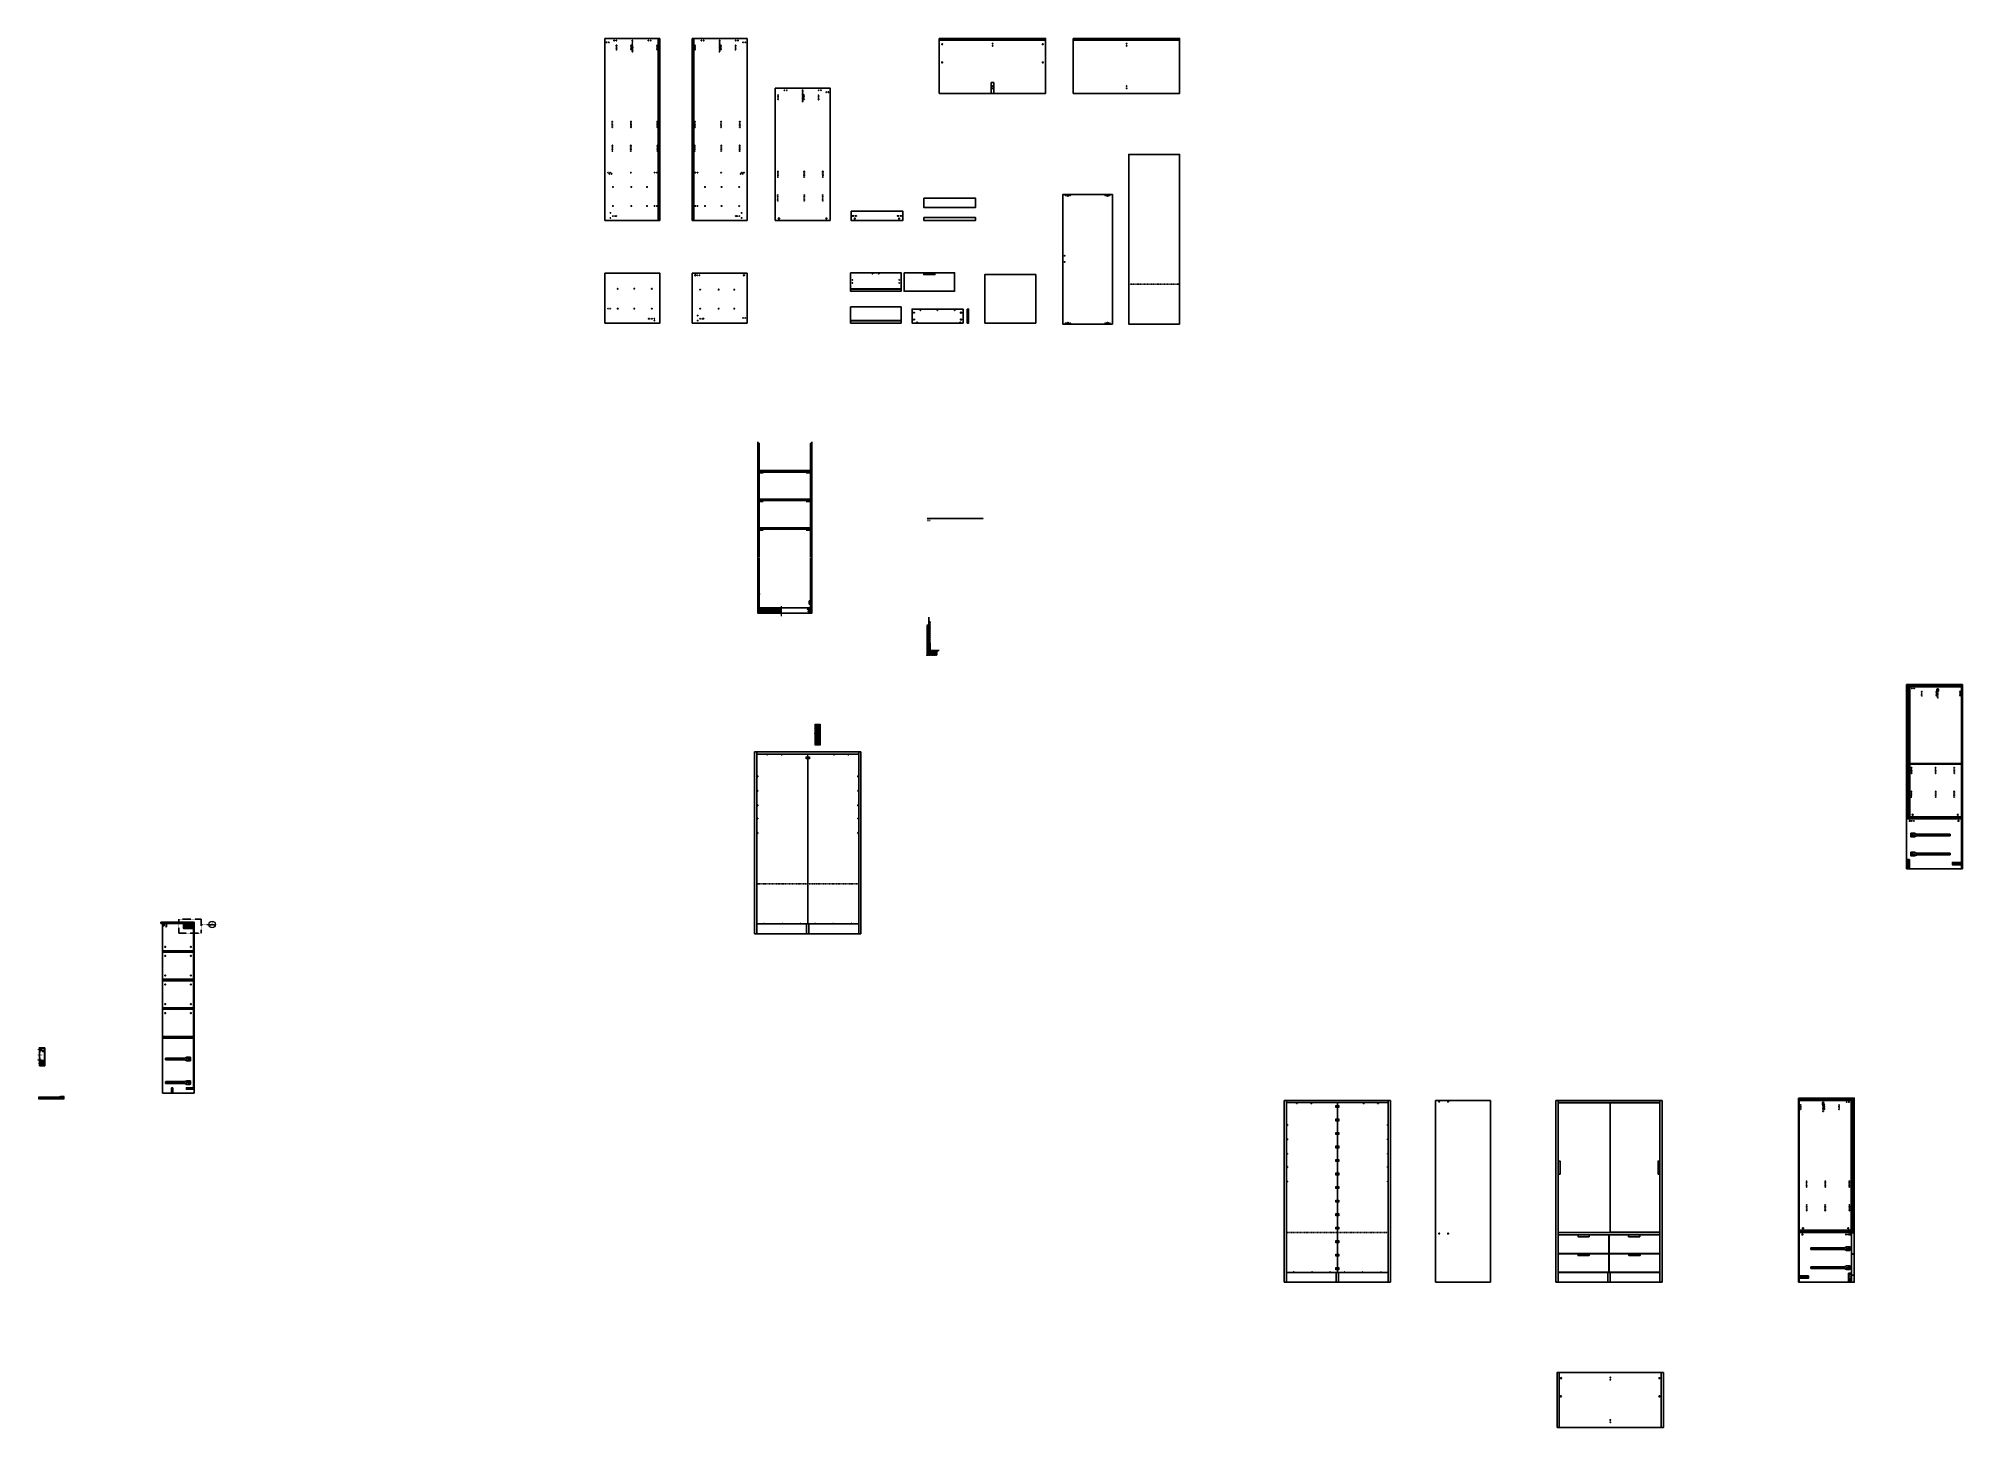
# Model space of a CAD drawing. Header units: millimetres. Extents: x -36975 to 25048, y -11091 to 9259.
# Drawn here: x 3693 to 25048, y -7566 to 7854 of the extents above; entities that cross this region are included whole.
import ezdxf
from ezdxf.enums import TextEntityAlignment as Align

# ---------------------------------------------------------------- set-up
doc = ezdxf.new("R2010")
doc.units = ezdxf.units.MM
for name, pattern in [('ACAD_ISO02W100', [15, 12, -3]), ('ACAD_ISO03W100', [30, 12, -18]), ('DASHDOT', [1, 0.5, -0.25, 0, -0.25]), ('DASHED2', [0.375, 0.25, -0.125])]:
    doc.linetypes.add(name, pattern=pattern)
doc.layers.get('DEFPOINTS').update_dxf_attribs({"color": 210, "lineweight": 18})
for name, color, linetype, lineweight in [('A-ANNO-SYMB', 3, 'Continuous', 18), ('A-DETL-MCUT', 255, 'Continuous', 25), ('A-DETL-MCUT1', 7, 'Continuous', 18), ('A-SECT-MCUT', 7, 'Continuous', 25), ('G-ANNO-LOGO', 3, 'Continuous', 18), ('Simbologia', 8, 'DASHDOT', 18)]:
    doc.layers.add(name, color=color, linetype=linetype, lineweight=lineweight)
for name, color, linetype in [('A-FURN', 7, 'Continuous'), ('IN-FURN-STOR', 104, 'Continuous'), ('IN-FURN-WKSF', 4, 'Continuous'), ('linee di incastro', 254, 'Continuous'), ('linee in prospettp', 252, 'Continuous'), ('Viti', 6, 'Continuous'), ('viti e cerniere', 3, 'Continuous')]:
    doc.layers.add(name, color=color, linetype=linetype)
pattern_1 = [(45, (3088.4605, -3652.9421), (-0.5303301, 0.5303301), [])]
pattern_2 = [(45, (-9586.263, -18485.826), (-8.838835, 8.838835), [])]
pattern_3 = [(45, (-1188.636, -11121.991), (-4.490128, 4.490128), [])]
pattern_4 = [(135, (-1188.636, -11121.991), (-4.490128, -4.490128), [])]

# ---------------------------------------------------------------- blocks, each defined once
blk = doc.blocks.new('*U20')
blk.add_lwpolyline([(0, 0), (0, 0.1), (0.1, 0), (0.1, -0.4), (0.1, -0.6), (0.1, -0.4), (0, 0)])
blk = doc.blocks.new('*U21')
at = {"color": 0, "linetype": 'ByBlock', "lineweight": -2, "transparency": 16777216}
for p in [(42.4, 270.7), (42.6, 270.7), (42.9, 270.7), (43.1, 270.7), (43.3, 270.7), (43.6, 270.7), (43.8, 270.7), (44, 270.7), (44.3, 270.7), (44.5, 270.7), (44.7, 270.7), (45, 270.7), (45.2, 270.7), (45.4, 270.7)]:
    blk.add_blockref('*U20', p, dxfattribs=at)
blk = doc.blocks.new('100214')
for p, q in [((40.1, 270.9), (40.2, 270.8)), ((40.1, 270.9), (40.1, 270)), ((40.2, 270.1), (40.1, 270)), ((40.2, 270.8), (40.2, 270.1)), ((40.2, 270.8), (41.5, 270.8)), ((40.2, 270.1), (41.5, 270.1)), ((41.9, 270.2), (41.5, 270.1)), ((41.8, 270.7), (41.6, 270.8)), ((41.9, 270.7), (42, 270.7)), ((42, 270.7), (42.1, 270.7)), ((42.1, 270.3), (42, 270.3)), ((42.1, 270.7), (42.3, 270.7)), ((42.1, 270.3), (42.1, 270.3)), ((42.4, 270.3), (42.2, 270.3)), ((42.3, 270.7), (42.5, 270.7)), ((42.6, 270.3), (42.4, 270.3)), ((42.6, 270.7), (42.8, 270.7)), ((42.8, 270.3), (42.7, 270.3)), ((42.8, 270.7), (43, 270.7)), ((43.1, 270.3), (42.9, 270.3)), ((43.1, 270.7), (43.2, 270.7)), ((43.3, 270.3), (43.1, 270.3)), ((43.3, 270.7), (43.5, 270.7)), ((43.5, 270.3), (43.4, 270.3)), ((43.5, 270.7), (43.7, 270.7)), ((43.8, 270.3), (43.6, 270.3)), ((43.8, 270.7), (43.9, 270.7)), ((44, 270.3), (43.8, 270.3)), ((44, 270.7), (44.2, 270.7)), ((44.3, 270.3), (44.1, 270.3)), ((44.2, 270.7), (44.4, 270.7)), ((44.5, 270.3), (44.3, 270.3)), ((44.5, 270.7), (44.7, 270.7)), ((44.7, 270.3), (44.5, 270.3)), ((44.7, 270.7), (44.9, 270.7)), ((45, 270.3), (44.8, 270.3)), ((44.9, 270.7), (45.2, 270.7)), ((45.2, 270.3), (45, 270.3)), ((45.2, 270.6), (45.2, 270.3))]:
    blk.add_line(p, q)
for centre, radius, start, end in [((40.1, 270.9), 0.01, 33.6901, 180), ((40.1, 270), 0.01, 180, 326.3099), ((41.5, 270.7), 0.1, 63.1876, 90), ((41.5, 270.2), 0.1, 270, 292.1621), ((41.9, 270.9), 0.2, 243.1876, 256.986), ((41.9, 270.1), 0.2, 100.2129, 112.1621), ((45.2, 270.6), 0.05, 360, 90), ((45.2, 270.3), 0.05, 270, 0)]:
    blk.add_arc(centre, radius, start, end)
blk.add_blockref('*U21', (-0.6, 0))
blk = doc.blocks.new('*U35')
for p, q in [((526, -79), (527, -79)), ((527, -83), (526, -83)), ((534, -79), (535, -79)), ((535, -83), (534, -83))]:
    blk.add_line(p, q)
blk.add_lwpolyline([(542, -64), (542, -99), (518, -99), (518, -64)], close=True)
for points in [[(526, -79), (526, -67), (522, -67), (522, -96), (526, -96), (526, -83)], [(535, -79), (535, -67), (539, -67), (539, -96), (535, -96), (535, -83)]]:
    blk.add_lwpolyline(points)
blk.add_circle((530, -81), 2.91)
for start, end in [(28.9233, 151.0767), (208.9233, 331.0767)]:
    blk.add_arc((530, -81), 4.14, start, end)
blk = doc.blocks.new('*U36')
at = {"layer": 'DEFPOINTS', "color": 0, "linetype": 'ByBlock', "lineweight": -2, "transparency": 16777216, "rotation": 90}
for p in [(20830, 11694), (20830, 11544), (20830, 11394), (20830, 11244), (20830, 11094), (20830, 10944), (20830, 10794), (20830, 10644), (20830, 10494), (20830, 10344), (20830, 10194), (20830, 10044), (20830, 9894)]:
    blk.add_blockref('*U35', p, dxfattribs=at)
blk = doc.blocks.new('*U75')
blk.add_lwpolyline([(0, 0), (0, 1), (1, 0), (1, -4), (1, -5), (1, -4), (0, 0)])
blk = doc.blocks.new('*U76')
at = {"layer": 'Viti', "color": 0, "linetype": 'ByBlock', "lineweight": -2, "transparency": 16777216}
for p in [(424, 2707), (426, 2707), (428, 2707), (430, 2707), (432, 2707)]:
    blk.add_blockref('*U75', p, dxfattribs=at)

msp = doc.modelspace()

# ---------------------------------------------------------------- hatches: boundary and pattern name
h = msp.add_hatch()
h.set_pattern_fill('ANSI31', color=256, scale=100)
h.set_pattern_definition([(45, (-4067.672, -13156.43), (-8.838835, 8.838835), [])])
h.paths.add_polyline_path([(11692.3, 3358.4), (11676.3, 3358.4), (11676.3, 3086.9), (11692.3, 3086.9)])
edge = h.paths.add_edge_path()
edge.add_spline(control_points=[(12230, 3040.9), (12230, 3040.9), (12230.1, 3040.9), (12230.2, 3040.9)], knot_values=[1.7300599, 1.7300599, 1.7300599, 1.7300599, 1.7564429, 1.7564429, 1.7564429, 1.7564429], degree=3, periodic=0)
edge.add_spline(control_points=[(12230.2, 3040.9), (12230.4, 3040.9), (12230.5, 3040.9), (12230.7, 3040.9)], knot_values=[1.7564429, 1.7564429, 1.7564429, 1.7564429, 1.8027756, 1.8027756, 1.8027756, 1.8027756], degree=3, periodic=0)
edge.add_line((12230.7, 3040.9), (12254.9, 3040.9))
edge.add_line((12254.9, 3040.9), (12254.9, 3056.9))
edge.add_line((12254.9, 3056.9), (11697.7, 3056.9))
edge.add_line((11697.7, 3056.9), (11697.7, 3040.9))
edge.add_line((11697.7, 3040.9), (12230, 3040.9))
h = msp.add_hatch()
h.set_pattern_fill('ANSI31', color=256, scale=2)
h.set_pattern_definition(pattern_3)
h.paths.add_polyline_path([(25047.8, 682), (24427.8, 682), (24427.8, 657), (24433.9, 657), (24433.9, 668.3), (24440.6, 668.3), (24440.6, 657), (24444.6, 657), (24450.5, 657), (24450.5, 668.3), (24457.2, 668.3), (24457.2, 657), (25047.8, 657)])
h = msp.add_hatch()
h.set_pattern_fill('ANSI31', color=256, scale=2, angle=90)
h.set_pattern_definition(pattern_4)
h.paths.add_polyline_path([(24460.4, 657), (24445.7, 657), (24445.7, -785.2), (24460.4, -785.2)])
h.paths.add_polyline_path([(24457, -785.2), (24450.3, -785.2), (24450.3, -796.5), (24457, -796.5)])
h.paths.add_polyline_path([(24457.2, 668.3), (24450.5, 668.3), (24450.5, 657), (24457.2, 657)])
h = msp.add_hatch()
h.set_pattern_fill('ANSI31', color=256, scale=2, angle=90)
h.set_pattern_definition(pattern_4)
h.paths.add_polyline_path([(25040.1, 657), (25038.1, 657), (25038.1, -1363), (25040.1, -1363)])
h = msp.add_hatch()
h.set_pattern_fill('ANSI31', color=256, angle=90)
h.set_pattern_definition([(135, (-1188.7213, -11138.45), (-2.24506403, -2.24506403), [])])
h.paths.add_polyline_path([(24765.3, 612, 1), (24780, 612, 1)])
h = msp.add_hatch()
h.set_pattern_fill('ANSI31', color=256, scale=2)
h.set_pattern_definition(pattern_3)
h.paths.add_polyline_path([(25037.8, -785.2), (24460.4, -785.2), (24460.4, -785.2), (24457, -785.2), (24457, -796.5), (24450.3, -796.5), (24450.3, -785.2), (24445.7, -785.2), (24440.4, -785.2), (24440.4, -796.5), (24433.7, -796.5), (24433.7, -785.2), (24429.9, -785.2), (24427.8, -785.2), (24427.8, -810.2), (25037.8, -810.2)])
h.paths.add_polyline_path([(24458.8, -1261.7), (24427.8, -1261.7), (24427.8, -1363), (24458.8, -1363)])
h.paths.add_polyline_path([(25037.8, -1291.9), (24936.2, -1291.9), (24936.2, -1318.3), (25037.8, -1318.3)])
h = msp.add_hatch()
h.set_pattern_fill('ANSI31', color=256, scale=100)
h.set_pattern_definition(pattern_2)
edge = h.paths.add_edge_path()
edge.add_spline(control_points=[(5380.5, -1962), (5380.5, -1961.5), (5381, -1961), (5381.5, -1961)], knot_values=[0, 0, 0, 0, 0.1427214, 0.1427214, 0.1427214, 0.1427214], degree=3, periodic=0)
edge.add_line((5381.5, -1961), (5386.7, -1961))
edge.add_spline(control_points=[(5386.5, -1961), (5387, -1961), (5387.5, -1961.5), (5387.5, -1962)], knot_values=[0, 0, 0, 0, 0.141433, 0.141433, 0.141433, 0.141433], degree=3, periodic=0)
edge.add_line((5387.5, -1962), (5387.5, -1971))
edge.add_line((5387.5, -1971), (5419, -1971))
edge.add_line((5419, -1971), (5419, -1955))
edge.add_line((5419, -1955), (5049, -1955))
edge.add_line((5049, -1955), (5049, -1971))
edge.add_line((5049, -1971), (5080.5, -1971))
edge.add_line((5080.5, -1971), (5080.5, -1961.8))
edge.add_spline(control_points=[(5080.5, -1962), (5080.5, -1961.5), (5081.1, -1961), (5081.5, -1961)], knot_values=[0, 0, 0, 0, 0.141433, 0.141433, 0.141433, 0.141433], degree=3, periodic=0)
edge.add_line((5081.5, -1961), (5086.7, -1961))
edge.add_spline(control_points=[(5086.5, -1961), (5087, -1961), (5087.5, -1961.5), (5087.5, -1962)], knot_values=[0, 0, 0, 0, 0.1427214, 0.1427214, 0.1427214, 0.1427214], degree=3, periodic=0)
edge.add_line((5087.5, -1962), (5087.5, -1971))
edge.add_line((5087.5, -1971), (5107.5, -1971))
edge.add_line((5107.5, -1971), (5380.5, -1971))
edge.add_line((5380.5, -1971), (5380.5, -1961.8))
h.paths.add_polyline_path([(5352.3, -1957.2), (5361.7, -1957.2, -0.742056), (5361.7, -1957.4), (5360.5, -1958.2), (5353.5, -1958.2), (5352.3, -1957.4, -0.742056)], flags=16)
h.paths.add_polyline_path([(5115.8, -1957.4), (5114.5, -1958.2), (5107.5, -1958.2), (5106.3, -1957.4, -0.742056), (5106.4, -1957.2), (5115.7, -1957.2, -0.742056)], flags=16)
h = msp.add_hatch()
h.set_pattern_fill('ANSI31', color=256, scale=100)
h.set_pattern_definition(pattern_2)
edge = h.paths.add_edge_path()
edge.add_line((5355, -1998.2), (5353.5, -1997.7))
edge.add_line((5353.5, -1997.7), (5355, -1997.7))
edge.add_line((5355, -1997.7), (5355, -1995.9))
edge.add_line((5355, -1995.9), (5353.5, -1995.4))
edge.add_line((5353.5, -1995.4), (5355, -1995.4))
edge.add_line((5355, -1995.4), (5355, -1993.5))
edge.add_line((5355, -1993.5), (5353.5, -1993))
edge.add_line((5353.5, -1993), (5355, -1993))
edge.add_line((5355, -1993), (5355, -1991.2))
edge.add_line((5355, -1991.2), (5353.5, -1990.7))
edge.add_line((5353.5, -1990.7), (5355, -1990.7))
edge.add_line((5355, -1990.7), (5355, -1988.8))
edge.add_line((5355, -1988.8), (5353.5, -1988.3))
edge.add_line((5353.5, -1988.3), (5355, -1988.3))
edge.add_line((5355, -1988.3), (5355, -1986.5))
edge.add_line((5355, -1986.5), (5353.5, -1986))
edge.add_line((5353.5, -1986), (5355, -1986))
edge.add_line((5355, -1986), (5355, -1984.1))
edge.add_line((5355, -1984.1), (5353.5, -1983.6))
edge.add_line((5353.5, -1983.6), (5355, -1983.6))
edge.add_line((5355, -1983.6), (5355, -1981.8))
edge.add_line((5355, -1981.8), (5353.5, -1981.3))
edge.add_line((5353.5, -1981.3), (5355, -1981.3))
edge.add_line((5355, -1981.3), (5355, -1979.4))
edge.add_line((5355, -1979.4), (5353.5, -1978.9))
edge.add_line((5353.5, -1978.9), (5355, -1978.9))
edge.add_line((5355, -1978.9), (5355, -1977))
edge.add_line((5355, -1977), (5353.5, -1976.6))
edge.add_line((5353.5, -1976.6), (5355, -1976.5))
edge.add_line((5355, -1976.5), (5355, -1975.9))
edge.add_line((5355, -1975.9), (5355, -1974.7))
edge.add_line((5355, -1974.7), (5353.5, -1974.2))
edge.add_line((5353.5, -1974.2), (5355, -1974.2))
edge.add_arc((5353, -1974.6), 2, 13.01404, 26.8124)
edge.add_line((5354.8, -1973.7), (5353.6, -1971.4))
edge.add_arc((5354.5, -1971), 1, 182.43577, 206.8124, ccw=False)
edge.add_line((5353.5, -1971), (5322.4, -1971))
edge.add_line((5322.4, -1971), (5303.9, -1971))
edge.add_line((5303.9, -1971), (5303.9, -2027))
edge.add_line((5303.9, -2027), (5414, -2027))
edge.add_line((5414, -2027), (5414, -1971))
edge.add_line((5414, -1971), (5387.5, -1971))
edge.add_line((5387.5, -1971), (5387.5, -1994))
edge.add_spline(control_points=[(5387.5, -1994), (5387.5, -1994.5), (5387, -1995), (5386.5, -1995)], knot_values=[0, 0, 0, 0, 0.141433, 0.141433, 0.141433, 0.141433], degree=3, periodic=0)
edge.add_line((5386.5, -1995), (5381.5, -1995))
edge.add_spline(control_points=[(5381.5, -1995), (5381, -1995), (5380.5, -1994.5), (5380.5, -1994)], knot_values=[0, 0, 0, 0, 0.1427214, 0.1427214, 0.1427214, 0.1427214], degree=3, periodic=0)
edge.add_line((5380.5, -1994), (5380.5, -1971))
edge.add_line((5380.5, -1971), (5360.5, -1971))
edge.add_arc((5359.5, -1971), 1, -22.16207, 0, ccw=False)
edge.add_line((5360.4, -1971.4), (5359.2, -1974.5))
edge.add_arc((5361, -1975.3), 2, 157.83793, 169.78714)
edge.add_line((5359, -1974.9), (5360.5, -1975.5))
edge.add_line((5360.5, -1975.5), (5359, -1975.4))
edge.add_line((5359, -1975.4), (5359, -1976.6))
edge.add_line((5359, -1976.6), (5359, -1977.3))
edge.add_line((5359, -1977.3), (5360.5, -1977.8))
edge.add_line((5360.5, -1977.8), (5359, -1977.8))
edge.add_line((5359, -1977.8), (5359, -1979.6))
edge.add_line((5359, -1979.6), (5360.5, -1980.2))
edge.add_line((5360.5, -1980.2), (5359, -1980.1))
edge.add_line((5359, -1980.1), (5359, -1982))
edge.add_line((5359, -1982), (5360.5, -1982.5))
edge.add_line((5360.5, -1982.5), (5359, -1982.5))
edge.add_line((5359, -1982.5), (5359, -1984.3))
edge.add_line((5359, -1984.3), (5360.5, -1984.9))
edge.add_line((5360.5, -1984.9), (5359, -1984.8))
edge.add_line((5359, -1984.8), (5359, -1986.7))
edge.add_line((5359, -1986.7), (5360.5, -1987.2))
edge.add_line((5360.5, -1987.2), (5359, -1987.2))
edge.add_line((5359, -1987.2), (5359, -1989))
edge.add_line((5359, -1989), (5360.5, -1989.6))
edge.add_line((5360.5, -1989.6), (5359, -1989.5))
edge.add_line((5359, -1989.5), (5359, -1991.4))
edge.add_line((5359, -1991.4), (5360.5, -1991.9))
edge.add_line((5360.5, -1991.9), (5359, -1991.9))
edge.add_line((5359, -1991.9), (5359, -1993.7))
edge.add_line((5359, -1993.7), (5360.5, -1994.3))
edge.add_line((5360.5, -1994.3), (5359, -1994.2))
edge.add_line((5359, -1994.2), (5359, -1996.1))
edge.add_line((5359, -1996.1), (5360.5, -1996.6))
edge.add_line((5360.5, -1996.6), (5359, -1996.6))
edge.add_line((5359, -1996.6), (5359, -1998.4))
edge.add_line((5359, -1998.4), (5360.5, -1999))
edge.add_line((5360.5, -1999), (5359, -1998.9))
edge.add_line((5359, -1998.9), (5359, -2000.8))
edge.add_line((5359, -2000.8), (5360.5, -2001.3))
edge.add_line((5360.5, -2001.3), (5359, -2001.3))
edge.add_line((5359, -2001.3), (5359, -2003.1))
edge.add_line((5359, -2003.1), (5360.5, -2003.7))
edge.add_line((5360.5, -2003.7), (5359, -2003.6))
edge.add_line((5359, -2003.6), (5359, -2005.5))
edge.add_line((5359, -2005.5), (5360.5, -2006))
edge.add_line((5360.5, -2006), (5359, -2006))
edge.add_line((5359, -2006), (5359, -2007.7))
edge.add_arc((5358.5, -2007.7), 0.5, -90, 0, ccw=False)
edge.add_line((5358.5, -2008.2), (5355.5, -2008.2))
edge.add_arc((5355.5, -2007.7), 0.5, 180, 270, ccw=False)
edge.add_line((5355, -2007.7), (5355, -2005.3))
edge.add_line((5355, -2005.3), (5353.5, -2004.8))
edge.add_line((5353.5, -2004.8), (5355, -2004.8))
edge.add_line((5355, -2004.8), (5355, -2002.9))
edge.add_line((5355, -2002.9), (5353.5, -2002.4))
edge.add_line((5353.5, -2002.4), (5355, -2002.4))
edge.add_line((5355, -2002.4), (5355, -2000.6))
edge.add_line((5355, -2000.6), (5353.5, -2000.1))
edge.add_line((5353.5, -2000.1), (5355, -2000.1))
edge.add_line((5355, -2000.1), (5355, -1998.2))
h = msp.add_hatch()
h.set_pattern_fill('ANSI31', color=256, scale=100)
h.set_pattern_definition(pattern_2)
h.paths.add_polyline_path([(5414, -2272.5), (5069, -2272.5), (5069, -2288.5), (5414, -2288.5)])
h.paths.add_polyline_path([(5389, -2280.5, -1), (5379, -2280.5, -1)], flags=16)
h.paths.add_polyline_path([(5094, -2280.5, -1), (5104, -2280.5, -1)], flags=16)
h.paths.add_polyline_path([(5414, -2590), (5069, -2590), (5069, -2606), (5414, -2606)])
h.paths.add_polyline_path([(5389, -2598, -1), (5379, -2598, -1)], flags=16)
h.paths.add_polyline_path([(5094, -2598, -1), (5104, -2598, -1)], flags=16)
h.paths.add_polyline_path([(5414, -2907.5), (5069, -2907.5), (5069, -2923.5), (5414, -2923.5)])
h.paths.add_polyline_path([(5389, -2915.5, -1), (5379, -2915.5, -1)], flags=16)
h.paths.add_polyline_path([(5094, -2915.5, -1), (5104, -2915.5, -1)], flags=16)
h.paths.add_polyline_path([(5414, -3225), (5069, -3225), (5069, -3245), (5414, -3245)])
h.paths.add_polyline_path([(5144, -3235, -1), (5154, -3235, -1)], flags=16)
h.paths.add_polyline_path([(5339, -3235, -1), (5329, -3235, -1)], flags=16)
h.paths.add_polyline_path([(5094, -3235, -1), (5104, -3235, -1)], flags=16)
h.paths.add_polyline_path([(5389, -3235, -1), (5379, -3235, -1)], flags=16)
h = msp.add_hatch()
h.set_pattern_fill('ANSI31', color=0, scale=6)
h.set_pattern_definition(pattern_1)
h.paths.add_polyline_path([(3762.2, -3354.8), (3760.2, -3354.8), (3760.2, -3542.3), (3762.2, -3542.3)])
h.paths.add_polyline_path([(3705.6, -3354.8), (3703.6, -3354.8), (3703.6, -3504.8), (3705.6, -3504.8)])
h.paths.add_polyline_path([(3763.2, -3353.3), (3702.6, -3353.3, -0.2456909), (3703.6, -3354.8), (3762.2, -3354.8, -0.245691)])
h.paths.add_polyline_path([(3763.2, -3351.3), (3702.6, -3351.3, 0.8221813), (3702.6, -3353.3), (3763.2, -3353.3, 0.8221813)])
h = msp.add_hatch()
h.set_pattern_fill('ANSI31', color=0, scale=6)
h.set_pattern_definition(pattern_1)
h.paths.add_polyline_path([(3760.2, -3379.8), (3705.6, -3379.8), (3705.6, -3381.8), (3760.2, -3381.8)])
h = msp.add_hatch()
h.set_pattern_fill('ANSI31', color=0, scale=6)
h.set_pattern_definition(pattern_1)
h.paths.add_polyline_path([(3741.5, -3392.6, 1), (3744.5, -3392.6, 1)])
h = msp.add_hatch()
h.set_pattern_fill('ANSI31', color=0, scale=6)
h.set_pattern_definition(pattern_1)
h.paths.add_polyline_path([(3705.6, -3506.8), (3703.6, -3506.8), (3703.6, -3542.3), (3705.6, -3542.3)])
h = msp.add_hatch()
h.set_pattern_fill('ANSI31', color=256, scale=100)
h.set_pattern_definition(pattern_2)
h.paths.add_polyline_path([(5414, -3795), (5334, -3795), (5334, -3810), (5414, -3810)])
h.paths.add_polyline_path([(5346, -3802.5, -1), (5352, -3802.5, -1)], flags=16)
h.paths.add_polyline_path([(5402, -3802.5, -1), (5396, -3802.5, -1)], flags=16)
h.paths.add_polyline_path([(5184.6, -3795), (5169.6, -3795), (5169.6, -3855), (5184.6, -3855)])
h.paths.add_polyline_path([(5174.1, -3813, -1), (5180.1, -3813, -1)], flags=16)
h.paths.add_polyline_path([(5180.1, -3837, -1), (5174.1, -3837, -1)], flags=16)
h = msp.add_hatch()
h.set_pattern_fill('ANSI31', color=2, scale=4)
h.paths.add_polyline_path([(23226, -3909.2), (23846, -3909.2), (23846, -3934.2), (23839.8, -3934.2), (23839.8, -3922.8), (23833.1, -3922.8), (23833.1, -3934.2), (23829.2, -3934.2), (23823.2, -3934.2), (23823.2, -3922.8), (23816.6, -3922.8), (23816.6, -3934.2), (23226, -3934.2)])
h = msp.add_hatch()
h.set_pattern_fill('ANSI31', color=2, scale=2, angle=90)
h.set_pattern_definition([(135, (-3010.479, -15713.156), (-4.490128, -4.490128), [])])
h.paths.add_polyline_path([(23233.7, -3934.2), (23235.7, -3934.2), (23235.7, -5954.2), (23233.7, -5954.2)])
h = msp.add_hatch()
h.set_pattern_fill('ANSI31', color=2, scale=2, angle=90)
h.paths.add_polyline_path([(23493.7, -3979.1, 1), (23508.5, -3979.1, 1)])
h = msp.add_hatch()
h.set_pattern_fill('ANSI31', color=2, scale=4, angle=90)
h.paths.add_polyline_path([(23813.4, -3934.2), (23828, -3934.2), (23828, -5376.3), (23813.4, -5376.3)])
h.paths.add_polyline_path([(23816.8, -5376.3), (23823.5, -5376.3), (23823.5, -5387.7), (23816.8, -5387.7)])
h.paths.add_polyline_path([(23816.6, -3922.8), (23823.2, -3922.8), (23823.2, -3934.2), (23816.6, -3934.2)])
h = msp.add_hatch()
h.set_pattern_fill('ANSI31', color=2, scale=4)
h.paths.add_polyline_path([(23816.8, -5376.3), (23813.4, -5376.3), (23236, -5376.3), (23236, -5401.3), (23846, -5401.3), (23846, -5376.3), (23840.1, -5376.3), (23840.1, -5387.7), (23833.4, -5387.7), (23833.4, -5376.3), (23828, -5376.3), (23828, -5376.3), (23823.5, -5376.3), (23823.5, -5387.7), (23816.8, -5387.7)])
h = msp.add_hatch()
h.set_pattern_fill('ANSI31', color=2, scale=4)
h.paths.add_polyline_path([(23337.6, -5883), (23236, -5883), (23236, -5909.4), (23337.6, -5909.4)])
h.paths.add_polyline_path([(23815.1, -5852.8), (23784.1, -5852.8), (23784.1, -5954.2), (23815.1, -5954.2)])
at = {"layer": 'A-DETL-MCUT'}
h = msp.add_hatch(dxfattribs=at)
h.set_pattern_fill('ANSI31', color=2, angle=90)
h.paths.add_polyline_path([(11692.3, 1688.8), (11676.3, 1688.8), (11676.3, 1474.4), (11692.3, 1474.4), (11692.3, 1499.1), (11683.4, 1499.1), (11683.4, 1503.4), (11692.3, 1503.4), (11692.3, 1515), (11692.3, 1515), (11692.3, 1515.5), (11685.6, 1515.5), (11685.6, 1518.2), (11692.3, 1518.2), (11692.3, 1518.9), (11692.3, 1518.9), (11692.3, 1536.7)])
h = msp.add_hatch(dxfattribs=at)
h.set_pattern_fill('ANSI31', color=2)
h.paths.add_polyline_path([(11935.1, 1534.4), (11692.3, 1534.4), (11692.3, 1518.9), (11706.4, 1518.9, -0.7185196), (11712.6, 1516.8, -0.7056612), (11706.5, 1514.7), (11692.3, 1514.7), (11692.3, 1503.4), (11701.3, 1503.4), (11701.3, 1499.1), (11692.3, 1499.1), (11692.3, 1474.4), (11935.1, 1474.4)])
h = msp.add_hatch(dxfattribs=at)
h.set_pattern_fill('ANSI31', color=2)
h.paths.add_polyline_path([(13590.2, 1386.1), (13574.4, 1386.1), (13574.4, 1060.1), (13579, 1060.1), (13582.1, 1060.1), (13583.8, 1060.1), (13585.7, 1060.1), (13590.2, 1060.1)])
h = msp.add_hatch(dxfattribs=at)
h.set_pattern_fill('ANSI31', color=2, angle=92)
h.paths.add_polyline_path([(13585.7, 1059.2), (13585.7, 1047.9), (13579, 1047.9), (13579, 1059.2), (13574.3, 1059.2), (13573.3, 1059.2), (13569.1, 1059.2), (13569.1, 1047.9), (13562.4, 1047.9), (13562.4, 1059.2), (13558.6, 1059.2), (13556.5, 1059.2), (13552, 1059.2), (13552, 1032.3), (13552, 1005.8), (13668.7, 1005.8), (13669.2, 1059.2)])
h = msp.add_hatch(dxfattribs=at)
h.set_pattern_fill('ANSI31', color=2, angle=90)
h.paths.add_polyline_path([(12321.7, 241.6), (12314.6, 241.6), (12314.6, 149.9), (12315.3, 149.9), (12314.6, 149.3), (12314.6, 139.7), (12321.7, 139.7)])
h.paths.add_polyline_path([(12321.7, 137.2), (12314.6, 137.2), (12314.6, 127.2), (12315.3, 126.5), (12314.6, 126.5), (12314.6, 9.8), (12321.7, 9.8)])
h = msp.add_hatch(dxfattribs=at)
h.set_pattern_fill('ANSI31', color=2)
h.paths.add_polyline_path([(12367.1, 241.6), (12321.7, 241.6), (12321.7, 139.7), (12333.6, 139.7), (12333.6, 137.2), (12321.7, 137.2), (12321.7, 10.4), (12367.1, 10.4)])
at = {"layer": 'A-FURN', "linetype": 'ByBlock', "lineweight": 100}
h = msp.add_hatch(dxfattribs=at)
h.set_pattern_fill('ANSI31', color=0, scale=6)
h.set_pattern_definition(pattern_1)
h.paths.add_polyline_path([(3707.6, -3481.1), (3705.6, -3481.1), (3705.6, -3483.1), (3707.6, -3483.1)])
h.paths.add_polyline_path([(3707.6, -3376.6), (3705.6, -3376.6), (3705.6, -3378.6), (3707.6, -3378.6)])
at = {"layer": 'A-FURN'}
h = msp.add_hatch(dxfattribs=at)
h.set_pattern_fill('ANSI31', color=256, scale=6)
h.set_pattern_definition(pattern_1)
h.paths.add_polyline_path([(3707.1, -3542.3), (3703.6, -3542.3, 0.8221827), (3703.6, -3544.3), (3707.1, -3544.3)])
at = {"layer": 'A-FURN', "linetype": 'ByBlock', "lineweight": 100}
h = msp.add_hatch(dxfattribs=at)
h.set_pattern_fill('ANSI31', color=0, scale=6)
h.set_pattern_definition(pattern_1)
h.paths.add_polyline_path([(3760.2, -3504.8), (3705.6, -3504.8), (3703.6, -3504.8), (3703.6, -3506.8), (3705.6, -3506.8), (3760.2, -3506.8)])
at = {"layer": 'A-FURN'}
h = msp.add_hatch(dxfattribs=at)
h.set_pattern_fill('ANSI31', color=256, scale=6)
h.set_pattern_definition([(45, (3088.4605, -3651.7753), (-0.5303301, 0.5303301), [])])
h.paths.add_polyline_path([(3706.1, -3544.3), (3703.6, -3544.3), (3703.6, -3549.3), (3706.1, -3549.3)])
h = msp.add_hatch(dxfattribs=at)
h.set_pattern_fill('ANSI31', color=256, scale=6)
h.set_pattern_definition(pattern_1)
h.paths.add_polyline_path([(3762.2, -3542.3), (3758.7, -3542.3), (3758.7, -3544.3), (3762.2, -3544.3, 0.8221827)])

# ---------------------------------------------------------------- linework, layer by layer
at = {"color": 1}
for p, q in [((9979.9, 5833.9), (9979.9, 7853.9)), ((9979.9, 7853.9), (10589.9, 7853.9)), ((10589.9, 7853.9), (10589.9, 5833.9)), ((11558.4, 7853.9), (10948.4, 7853.9)), ((10948.4, 7853.9), (10948.4, 5833.9)), ((11558.4, 5833.9), (11558.4, 7853.9)), ((14871.3, 7853.9), (13691.3, 7853.9)), ((14871.3, 7243.9), (14871.3, 7853.9)), ((16358.4, 7853.9), (15178.4, 7853.9)), ((14296.3, 7363.7), (14266.3, 7363.7)), ((14266.3, 7363.7), (14266.3, 7243.9)), ((14296.3, 7243.9), (14296.3, 7363.7)), ((10589.9, 5833.9), (9979.9, 5833.9)), ((10948.4, 5833.9), (11558.4, 5833.9)), ((9979.9, 4694.6), (10589.9, 4694.6)), ((12821.1, -64.8), (11641.1, -64.8)), ((11641.1, -64.8), (11641.1, -2084.8)), ((11641.1, -64.8), (11666.1, -64.8)), ((11666.1, -64.8), (11666.1, -2084.8)), ((11666.1, -64.8), (11666.1, -89.8)), ((11666.1, -89.8), (12796.1, -89.8)), ((11785.4, -89.8), (11935.7, -89.8)), ((12218.6, -89.8), (12243.6, -89.8)), ((12231.1, -1974.8), (12231.1, -144.5)), ((12796.1, -2084.8), (12796.1, -64.8)), ((12796.1, -89.8), (12796.1, -91.8)), ((12821.1, -2084.8), (12821.1, -64.8)), ((11676.1, -800.4), (11666.1, -800.4)), ((11666.1, -810.4), (11676.1, -810.4)), ((11676.1, -810.4), (11676.1, -800.4)), ((11676.1, -960.8), (11666.1, -960.8)), ((11666.1, -970.8), (11671.1, -970.8)), ((11671.1, -970.8), (11676.1, -970.8)), ((11676.1, -970.8), (11676.1, -960.8)), ((11666.1, -1531.9), (11666.1, -1529.9)), ((11666.1, -1556.9), (11666.1, -1531.9)), ((11641.1, -2084.8), (12821.1, -2084.8)), ((11666.1, -2034.8), (11666.1, -1974.8)), ((11666.1, -1974.8), (12796.1, -1974.8)), ((11666.1, -2084.8), (11666.1, -2034.8)), ((12218.6, -2084.8), (12218.6, -1974.8)), ((12231.1, -2084.8), (12218.6, -2084.8)), ((12231.1, -2084.8), (12218.6, -2084.8)), ((12231.1, -1974.8), (12796.1, -1974.8)), ((12243.6, -1974.8), (12243.6, -2084.8)), ((12821.1, -2084.8), (12796.1, -2084.8)), ((18699.5, -3934.2), (17519.5, -3934.2)), ((17519.5, -3934.2), (17519.5, -5954.2)), ((17519.5, -3934.2), (17544.5, -3934.2)), ((17544.5, -3934.2), (17544.5, -5954.2)), ((17544.5, -3934.2), (17544.5, -3959.2)), ((17544.5, -3959.2), (18674.5, -3959.2)), ((17663.8, -3959.2), (17814.2, -3959.2)), ((18097, -3959.2), (18122, -3959.2)), ((18109.5, -5844.2), (18109.5, -3959.2)), ((18674.5, -5954.2), (18674.5, -3934.2)), ((18674.5, -3959.2), (18674.5, -3961.2)), ((18699.5, -5954.2), (18699.5, -3934.2)), ((19808.8, -3934.2), (19198.8, -3934.2)), ((19198.8, -3934.2), (19198.8, -5954.2)), ((19808.8, -5954.2), (19808.8, -3934.2)), ((21714.6, -3934.2), (20534.6, -3934.2)), ((20534.6, -3934.2), (20534.6, -5954.2)), ((20534.6, -3934.2), (20559.6, -3934.2)), ((20559.6, -3934.2), (20559.6, -5954.2)), ((20559.6, -3934.2), (20559.6, -3959.2)), ((20559.6, -3959.2), (21689.6, -3959.2)), ((21689.6, -3961.2), (20559.6, -3961.2)), ((21112.1, -3959.2), (21137.1, -3959.2)), ((21137.1, -3961.2), (21137.1, -5399.3)), ((21137.1, -3961.2), (21137.1, -3962.2)), ((21137.1, -3962.2), (21689.6, -3962.2)), ((21689.6, -5954.2), (21689.6, -3934.2)), ((21689.6, -3959.2), (21689.6, -3961.2)), ((21714.6, -5954.2), (21714.6, -3934.2)), ((23226, -5954.2), (23226, -3909.2)), ((17554.5, -4669.9), (17544.5, -4669.9)), ((17544.5, -4679.9), (17554.5, -4679.9)), ((17554.5, -4679.9), (17554.5, -4669.9)), ((17554.5, -4830.2), (17544.5, -4830.2)), ((17544.5, -4840.2), (17549.5, -4840.2)), ((17549.5, -4840.2), (17554.5, -4840.2)), ((17554.5, -4840.2), (17554.5, -4830.2)), ((23236, -4794.2), (23236, -4784.2)), ((23829.2, -4795), (23843.8, -4795)), ((17544.5, -5401.3), (17544.5, -5399.3)), ((17544.5, -5426.3), (17544.5, -5401.3)), ((20559.6, -5401.3), (20559.6, -5399.3)), ((20559.6, -5399.3), (21689.6, -5399.3)), ((20559.6, -5426.3), (20559.6, -5401.3)), ((20559.6, -5401.3), (21689.6, -5401.3)), ((20559.6, -5426.3), (21112.1, -5426.3)), ((21112.1, -5426.3), (21689.6, -5426.3)), ((21112.1, -5428.3), (21112.1, -5426.3)), ((21137.1, -5399.3), (21137.1, -5398.3)), ((21137.1, -5398.3), (21689.6, -5398.3)), ((21137.1, -5428.3), (21137.1, -5426.3)), ((23816.8, -5376.3), (23236, -5376.3)), ((23236, -5401.3), (23236, -5376.3)), ((23846, -5401.3), (23236, -5401.3)), ((23815.1, -5401.3), (23815.1, -5954.2)), ((23833.4, -5376.3), (23823.5, -5376.3)), ((23846, -5376.3), (23840.1, -5376.3)), ((23846, -5376.3), (23846, -5401.3)), ((21112.1, -5637.3), (21112.1, -5633.3)), ((21137.1, -5637.3), (21137.1, -5633.3)), ((17519.5, -5954.2), (18699.5, -5954.2)), ((17544.5, -5904.2), (17544.5, -5844.2)), ((17544.5, -5844.2), (18674.5, -5844.2)), ((17544.5, -5954.2), (17544.5, -5904.2)), ((18097, -5954.2), (18097, -5844.2)), ((18109.5, -5954.2), (18097, -5954.2)), ((18109.5, -5954.2), (18097, -5954.2)), ((18109.5, -5844.2), (18674.5, -5844.2)), ((18122, -5844.2), (18122, -5954.2)), ((18699.5, -5954.2), (18674.5, -5954.2)), ((19198.8, -5954.2), (19808.8, -5954.2)), ((20534.6, -5954.2), (21714.6, -5954.2)), ((20559.6, -5904.2), (20559.6, -5844.2)), ((20559.6, -5844.2), (21689.6, -5844.2)), ((20559.6, -5954.2), (20559.6, -5904.2)), ((21112.1, -5844.2), (21112.1, -5842.2)), ((21112.1, -5954.2), (21112.1, -5844.2)), ((21112.1, -5844.2), (21137.1, -5844.2)), ((21124.6, -5954.2), (21112.1, -5954.2)), ((21124.6, -5954.2), (21112.1, -5954.2)), ((21137.1, -5844.2), (21137.1, -5842.2)), ((21137.1, -5844.2), (21137.1, -5954.2)), ((21714.6, -5954.2), (21689.6, -5954.2)), ((23236, -5954.2), (23226, -5954.2)), ((23236, -5954.2), (23846, -5954.2))]:
    msp.add_line(p, q, dxfattribs=at)
for p, q in [((16358.4, 7243.9), (16358.4, 7853.9)), ((12480, 7301), (11870, 7301)), ((14281.3, 7243.9), (14296.3, 7243.9)), ((11870, 5833.9), (12480, 5833.9)), ((11558.4, 4694.6), (10948.4, 4694.6)), ((11676.3, 1474.4), (11676.3, 3374.4)), ((11692.3, 2099.9), (11692.3, 3358.4)), ((11692.3, 3358.4), (11692.3, 2254)), ((11692.3, 3358.4), (11692.3, 3056.9)), ((12260.3, 3358.4), (12260.3, 2099.9)), ((12276.3, 3374.4), (12276.3, 1474.4)), ((11697.7, 3056.9), (12254.9, 3056.9)), ((11697.7, 3040.9), (12254.9, 3040.9)), ((11697.7, 2739.4), (12254.9, 2739.4)), ((11697.7, 2723.4), (12254.9, 2723.4)), ((11692.3, 2421.9), (11692.3, 2405.9)), ((11697.7, 2421.9), (12254.9, 2421.9)), ((11697.7, 2405.9), (12254.9, 2405.9)), ((11676.3, 1819.4), (11676.3, 2104.4)), ((12260.3, 2092.9), (12260.3, 1519.9)), ((11676.3, 1534.4), (11676.3, 1819.4)), ((11676.3, 1819.4), (11676.3, 1749.4)), ((12276.3, 1819.4), (12276.3, 1534.4)), ((12260.3, 1612.8), (12245.3, 1612.8)), ((12260.3, 1612.8), (12245.3, 1612.8)), ((12245.3, 1612.8), (12245.3, 1572.8)), ((12260.3, 1602.8), (12245.3, 1602.8)), ((12260.3, 1582.8), (12245.3, 1582.8)), ((12260.3, 1572.8), (12245.3, 1572.8)), ((12260.3, 1512.9), (12260.3, 1495.9)), ((12276.3, 1534.4), (12276.3, 1604.4)), ((12276.3, 1474.4), (12276.3, 1534.4)), ((12276.3, 1474.4), (12276.3, 1524.4)), ((11692.3, 1474.4), (11692.3, 1488.9)), ((12260.3, 1488.9), (12260.3, 1474.4)), ((12260.3, 1474.4), (12276.3, 1474.4)), ((25047.8, 682), (24427.8, 682)), ((24427.8, 682), (24427.8, 657)), ((24427.8, 657), (24433.9, 657)), ((24440.6, 657), (24450.5, 657)), ((24457.2, 657), (25047.8, 657)), ((24461.6, -785.2), (24461.6, 657)), ((25047.8, -1363), (25047.8, 682)), ((24764.3, 627.5), (24764.3, 612)), ((24765.3, 619.9), (24764.3, 619.9)), ((24765.3, 612), (24765.3, 619.9)), ((24780, 612), (24780, 619.9)), ((24780, 619.9), (24781, 619.9)), ((24781, 627.5), (24781, 612)), ((25037.8, -193.1), (24461.6, -193.1)), ((24461.6, -203.1), (25037.8, -203.1)), ((25037.8, -203.1), (25037.8, -193.1)), ((24427.8, -785.2), (24433.7, -785.2)), ((24427.8, -785.2), (24427.8, -810.2)), ((24427.8, -810.2), (25037.8, -810.2)), ((24440.4, -785.2), (24450.3, -785.2)), ((24457, -785.2), (25037.8, -785.2)), ((25037.8, -810.2), (25037.8, -785.2)), ((25037.8, -1363), (24427.8, -1363)), ((25037.8, -1363), (25047.8, -1363)), ((5419, -1955), (5049, -1955)), ((5049, -1955), (5049, -1971)), ((5080.5, -1971), (5049, -1971)), ((5069, -1955), (5069, -1955)), ((5069, -1971), (5069, -3855)), ((5107.8, -1971), (5087.5, -1971)), ((5087.5, -1971), (5107.5, -1971)), ((5353.5, -1971), (5114.5, -1971)), ((5380.5, -1971), (5360.5, -1971)), ((5419, -1971), (5387.5, -1971)), ((5387.5, -1971), (5419, -1971)), ((5419, -1971), (5414, -1971)), ((5419, -3810), (5419, -1955)), ((5069, -2272.5), (5414, -2272.5)), ((5069, -2288.5), (5414, -2288.5)), ((5069, -2590), (5414, -2590)), ((5069, -2606), (5414, -2606)), ((5069, -2907.5), (5414, -2907.5)), ((5069, -2923.5), (5414, -2923.5)), ((5069, -3225), (5069, -3245)), ((5169.6, -3855), (5169.6, -3795)), ((5169.6, -3795), (5184.6, -3795)), ((5184.6, -3795), (5184.6, -3855)), ((5419, -3810), (5419, -3855)), ((5069, -3855), (5419, -3855)), ((23816.6, -3934.2), (23226, -3934.2)), ((23833.1, -3934.2), (23823.2, -3934.2)), ((23846, -3934.2), (23839.8, -3934.2)), ((23846, -3909.2), (23846, -3934.2))]:
    msp.add_line(p, q)
at = {"color": 1, "linetype": 'ACAD_ISO03W100', "ltscale": 0.2}
for p, q in [((16358.4, 5125.4), (15793.4, 5125.4)), ((12796.1, -1531.9), (11666.1, -1531.9)), ((18674.5, -5401.3), (17544.5, -5401.3))]:
    msp.add_line(p, q, dxfattribs=at)
at = {"color": 4}
for p, q in [((11692.3, 1519.9), (11692.3, 2092.9)), ((11692.3, 1536.7), (11692.3, 1518.2)), ((11692.3, 1534.4), (12260.3, 1534.4)), ((11692.3, 1515.5), (11692.3, 1503.4)), ((11692.3, 1499.1), (11692.3, 1474.4)), ((11676.3, 1474.4), (12276.3, 1474.4))]:
    msp.add_line(p, q, dxfattribs=at)
at = {"color": 6}
for p, q in [((11775.4, -89.8), (11775.4, -94.8)), ((11775.4, -94.8), (11775.4, -99.8)), ((11775.4, -99.8), (11785.4, -99.8)), ((11785.4, -99.8), (11785.4, -89.8)), ((11935.7, -89.8), (11935.7, -99.8)), ((11935.7, -99.8), (11945.7, -99.8)), ((11945.7, -99.8), (11945.7, -89.8)), ((12516.4, -99.8), (12516.4, -89.8)), ((12526.4, -99.8), (12516.4, -99.8)), ((12526.4, -89.8), (12526.4, -99.8)), ((12676.7, -99.8), (12676.7, -89.8)), ((12686.7, -99.8), (12676.7, -99.8)), ((12686.7, -89.8), (12686.7, -94.8)), ((12686.7, -94.8), (12686.7, -99.8)), ((11676.1, -332.2), (11666.1, -332.2)), ((11666.1, -342.2), (11676.1, -342.2)), ((11676.1, -342.2), (11676.1, -332.2)), ((12786.1, -342.2), (12786.1, -332.2)), ((12786.1, -332.2), (12796.1, -332.2)), ((12796.1, -342.2), (12786.1, -342.2)), ((11676.1, -492.6), (11666.1, -492.6)), ((11676.1, -492.6), (11666.1, -492.6)), ((11666.1, -502.6), (11676.1, -502.6)), ((11666.1, -502.6), (11671.1, -502.6)), ((11671.1, -502.6), (11676.1, -502.6)), ((11676.1, -502.6), (11676.1, -492.6)), ((11676.1, -502.6), (11676.1, -492.6)), ((12786.1, -502.6), (12786.1, -492.6)), ((12786.1, -492.6), (12796.1, -492.6)), ((12786.1, -502.6), (12786.1, -492.6)), ((12786.1, -492.6), (12796.1, -492.6)), ((12796.1, -502.6), (12786.1, -502.6)), ((12791.1, -502.6), (12786.1, -502.6)), ((12796.1, -502.6), (12791.1, -502.6)), ((11676.1, -652.9), (11666.1, -652.9)), ((11666.1, -662.9), (11671.1, -662.9)), ((11671.1, -662.9), (11676.1, -662.9)), ((11676.1, -662.9), (11676.1, -652.9)), ((12786.1, -662.9), (12786.1, -652.9)), ((12786.1, -652.9), (12796.1, -652.9)), ((12791.1, -662.9), (12786.1, -662.9)), ((12786.1, -810.4), (12786.1, -800.4)), ((12786.1, -800.4), (12796.1, -800.4)), ((12796.1, -810.4), (12786.1, -810.4)), ((12796.1, -662.9), (12791.1, -662.9)), ((12786.1, -970.8), (12786.1, -960.8)), ((12786.1, -960.8), (12796.1, -960.8)), ((12791.1, -970.8), (12786.1, -970.8)), ((12796.1, -970.8), (12791.1, -970.8)), ((17653.8, -3959.2), (17653.8, -3964.2)), ((17653.8, -3964.2), (17653.8, -3969.2)), ((17653.8, -3969.2), (17663.8, -3969.2)), ((17663.8, -3969.2), (17663.8, -3959.2)), ((17814.2, -3959.2), (17814.2, -3969.2)), ((17814.2, -3969.2), (17824.2, -3969.2)), ((17824.2, -3969.2), (17824.2, -3959.2)), ((18394.8, -3969.2), (18394.8, -3959.2)), ((18404.8, -3969.2), (18394.8, -3969.2)), ((18404.8, -3959.2), (18404.8, -3969.2)), ((18555.2, -3969.2), (18555.2, -3959.2)), ((18565.2, -3969.2), (18555.2, -3969.2)), ((18565.2, -3959.2), (18565.2, -3964.2)), ((18565.2, -3964.2), (18565.2, -3969.2)), ((23492.8, -3963.6), (23492.7, -3979.1)), ((23493.7, -3971.3), (23492.8, -3971.3)), ((23493.7, -3979.1), (23493.7, -3971.3)), ((23508.5, -3979.1), (23508.5, -3971.3)), ((23508.5, -3971.3), (23509.5, -3971.3)), ((23509.5, -3963.6), (23509.5, -3979.1)), ((17554.5, -4201.7), (17544.5, -4201.7)), ((17544.5, -4211.7), (17554.5, -4211.7)), ((17554.5, -4211.7), (17554.5, -4201.7)), ((18664.5, -4211.7), (18664.5, -4201.7)), ((18664.5, -4201.7), (18674.5, -4201.7)), ((18674.5, -4211.7), (18664.5, -4211.7)), ((17554.5, -4362), (17544.5, -4362)), ((17554.5, -4362), (17544.5, -4362)), ((17544.5, -4372), (17554.5, -4372)), ((17544.5, -4372), (17549.5, -4372)), ((17549.5, -4372), (17554.5, -4372)), ((17554.5, -4372), (17554.5, -4362)), ((17554.5, -4372), (17554.5, -4362)), ((18664.5, -4372), (18664.5, -4362)), ((18664.5, -4362), (18674.5, -4362)), ((18664.5, -4372), (18664.5, -4362)), ((18664.5, -4362), (18674.5, -4362)), ((18674.5, -4372), (18664.5, -4372)), ((18669.5, -4372), (18664.5, -4372)), ((18674.5, -4372), (18669.5, -4372)), ((17554.5, -4522.3), (17544.5, -4522.3)), ((17544.5, -4532.3), (17549.5, -4532.3)), ((17549.5, -4532.3), (17554.5, -4532.3)), ((17554.5, -4532.3), (17554.5, -4522.3)), ((18664.5, -4532.3), (18664.5, -4522.3)), ((18664.5, -4522.3), (18674.5, -4522.3)), ((18669.5, -4532.3), (18664.5, -4532.3)), ((18664.5, -4679.9), (18664.5, -4669.9)), ((18664.5, -4669.9), (18674.5, -4669.9)), ((18674.5, -4679.9), (18664.5, -4679.9)), ((18674.5, -4532.3), (18669.5, -4532.3)), ((18664.5, -4840.2), (18664.5, -4830.2)), ((18664.5, -4830.2), (18674.5, -4830.2)), ((18669.5, -4840.2), (18664.5, -4840.2)), ((18674.5, -4840.2), (18669.5, -4840.2))]:
    msp.add_line(p, q, dxfattribs=at)
at = {"lineweight": 5}
for p, q in [((3893.8, -3900.8), (3893.8, -3899.8)), ((3938.4, -3891.6), (3977.5, -3891.6))]:
    msp.add_line(p, q, dxfattribs=at)
at = {"color": 1}
for points in [[(10580.3, 5833.9), (10572, 5833.9), (10572, 7853.9), (10580.3, 7853.9)], [(10958, 5833.9), (10966.3, 5833.9), (10966.3, 7853.9), (10958, 7853.9)], [(13691.3, 7853.9), (14871.3, 7853.9), (14871.3, 7243.9), (13691.3, 7243.9)], [(13691.3, 7843.3), (14871.3, 7843.3), (14871.3, 7833.8), (13691.3, 7833.8)], [(15178.4, 7853.9), (16358.4, 7853.9), (16358.4, 7243.9), (15178.4, 7243.9)], [(15178.4, 7843.3), (16358.4, 7843.3), (16358.4, 7833.8), (15178.4, 7833.8)], [(12480, 5833.9), (11870, 5833.9), (11870, 7301), (12480, 7301)], [(16358.4, 4682.6), (15793.4, 4682.6), (15793.4, 6567.6), (16358.4, 6567.6)], [(13518.3, 6079.8), (14093.4, 6079.8), (14093.4, 5978.2), (13518.3, 5978.2)], [(15614.4, 4682.6), (15061.9, 4682.6), (15061.9, 6121.7), (15614.4, 6121.7)], [(12711.5, 5935.5), (13286.5, 5935.5), (13286.5, 5833.9), (12711.5, 5833.9)], [(13518.3, 5865.5), (14093.4, 5865.5), (14093.4, 5833.9), (13518.3, 5833.9)], [(9979.9, 5247.5), (10589.9, 5247.5), (10589.9, 4694.6), (9979.9, 4694.6)], [(11558.4, 5247.5), (10948.4, 5247.5), (10948.4, 4694.6), (11558.4, 4694.6)], [(12705.8, 5252.6), (13266.8, 5252.6), (13266.8, 5047.7), (12705.8, 5047.7)], [(13299.8, 5252.6), (13860.8, 5252.6), (13860.8, 5047.7), (13299.8, 5047.7)], [(14195.2, 4694.6), (14195.2, 5233.6), (14762.1, 5233.6), (14762.1, 4694.6)], [(12705.8, 4873.3), (13266.7, 4873.3), (13266.7, 4694.6), (12705.8, 4694.6)], [(13955.1, 4694.6), (13388.2, 4694.6), (13388.2, 4849.6), (13955.1, 4849.6)], [(14001.4, 4849.5), (14016, 4849.5), (14016, 4694.6), (14001.4, 4694.6)], [(23235.7, -5954.2), (23233.7, -5954.2), (23233.7, -3934.2), (23235.7, -3934.2)], [(23828, -4727), (23844.9, -4727), (23844.9, -4583.6), (23828, -4583.6)], [(20561.6, -5428.3), (21122.6, -5428.3), (21122.6, -5633.3), (20561.6, -5633.3)], [(21126.6, -5428.3), (21687.6, -5428.3), (21687.6, -5633.3), (21126.6, -5633.3)], [(23236, -5401.3), (23846, -5401.3), (23846, -5954.2), (23236, -5954.2)], [(23817.1, -5403.3), (23843.8, -5403.3), (23843.8, -5636.1), (23817.1, -5636.1)], [(20561.6, -5637.3), (21122.6, -5637.3), (21122.6, -5842.2), (20561.6, -5842.2)], [(21126.6, -5637.3), (21687.6, -5637.3), (21687.6, -5842.2), (21126.6, -5842.2)], [(23817.1, -5873), (23843.8, -5873), (23843.8, -5640.1), (23817.1, -5640.1)]]:
    msp.add_lwpolyline(points, close=True, dxfattribs=at)
for points in [[(13580.3, 5252.6), (13518.6, 5252.6), (13518.6, 5232.1), (13580.3, 5232.1)], [(13580.3, 5232.1), (13642, 5232.1), (13642, 5252.6), (13580.3, 5252.6)], [(13562.4, 1059.2), (13556.5, 1059.2), (13556.5, 1337.5)], [(13558.6, 1348.7), (13558.6, 1059.2), (13562.4, 1059.2)], [(13569.1, 1059.2), (13573.3, 1059.2), (13573.3, 1429.9)], [(13574.4, 1139.5), (13574.4, 1060.1), (13579, 1060.1)], [(13590.2, 1139.5), (13590.2, 1060.1), (13585.7, 1060.1)], [(13585.7, 1059.2), (13585.7, 1047.9), (13579, 1047.9), (13579, 1059.2)], [(23840.1, -5376.3), (23846, -5376.3), (23846, -3909.2), (23226, -3909.2), (23226, -3909.2)], [(23816.8, -5376.3), (23813.4, -5376.3), (23813.4, -3934.2), (23816.6, -3934.2)], [(23823.2, -3934.2), (23828, -3934.2), (23828, -5376.3), (23823.5, -5376.3)], [(23833.4, -5376.3), (23829.2, -5376.3), (23829.2, -3934.2), (23833.1, -3934.2)], [(23839.8, -3934.2), (23843.8, -3934.2), (23843.8, -5376.3), (23840.1, -5376.3)], [(20580.2, -4680.3), (20580.2, -4608.6), (20559.6, -4608.6), (20559.6, -4680.3)], [(20559.6, -4680.3), (20559.6, -4752), (20580.2, -4752), (20580.2, -4680.3)], [(21689.6, -4680.3), (21689.6, -4608.6), (21669.1, -4608.6), (21669.1, -4680.3)], [(21669.1, -4680.3), (21669.1, -4752), (21689.6, -4752), (21689.6, -4680.3)], [(20842.1, -5428.3), (20780.4, -5428.3), (20780.4, -5448.9), (20842.1, -5448.9)], [(20842.1, -5448.9), (20903.8, -5448.9), (20903.8, -5428.3), (20842.1, -5428.3)], [(21402.8, -5428.3), (21341.1, -5428.3), (21341.1, -5448.9), (21402.8, -5448.9)], [(21402.8, -5448.9), (21464.5, -5448.9), (21464.5, -5428.3), (21402.8, -5428.3)], [(23816.8, -5376.3), (23816.8, -5387.7), (23823.5, -5387.7), (23823.5, -5376.3)], [(23823.5, -5376.3), (23833.4, -5376.3)], [(23833.4, -5376.3), (23833.4, -5387.7), (23840.1, -5387.7), (23840.1, -5376.3)], [(20842.1, -5637.3), (20780.4, -5637.3), (20780.4, -5657.8), (20842.1, -5657.8)], [(20842.1, -5657.8), (20903.8, -5657.8), (20903.8, -5637.3), (20842.1, -5637.3)], [(21407.4, -5657.8), (21345.7, -5657.8), (21345.7, -5637.3), (21407.4, -5637.3)], [(21407.1, -5637.3), (21468.8, -5637.3), (21468.8, -5657.8), (21407.1, -5657.8)]]:
    msp.add_lwpolyline(points, dxfattribs=at)
at = {"color": 4}
for points in [[(11692.3, 1488.9), (11692.3, 1474.4), (11676.3, 1474.4), (11676.3, 3358.4), (11692.3, 3358.4), (11692.3, 2099.9)], [(11692.3, 1515.5), (11685.6, 1515.5), (11685.6, 1518.2), (11692.3, 1518.2)], [(11692.3, 1518.2), (11692.3, 1518.9), (11706.5, 1518.9)], [(11706.5, 1514.7), (11692.3, 1514.7), (11692.3, 1515.5)], [(13569.1, 1059.2), (13569.1, 1047.9), (13562.4, 1047.9), (13562.4, 1059.2)], [(13579, 1059.2), (13579, 1047.9), (13585.7, 1047.9), (13585.7, 1059.2)], [(13690.9, 1059.2), (13585.7, 1059.2)]]:
    msp.add_lwpolyline(points, dxfattribs=at)
for points in [[(12260.3, 2099.9), (12260.3, 3358.4), (12276.3, 3358.4), (12276.3, 1474.4), (12260.3, 1474.4), (12260.3, 1488.9)], [(13556.5, 2526.3), (14176.5, 2526.3), (14176.5, 2526.3)], [(13562.6, 2501.3), (13558.6, 2501.3)], [(13573.3, 2501.3), (13569.3, 2501.3)], [(13579.2, 2501.3), (13574.4, 2501.3)], [(13589.1, 2501.3), (13585.9, 2501.3)], [(12260.3, 1519.9), (12260.3, 2092.9)], [(24433.7, -785.2), (24427.8, -785.2), (24427.8, 682), (25047.8, 682), (25047.8, 682)], [(24433.9, 657), (24429.9, 657), (24429.9, -785.2), (24433.7, -785.2)], [(24440.6, 657), (24440.6, 668.3), (24433.9, 668.3), (24433.9, 657)], [(24440.4, -785.2), (24444.6, -785.2), (24444.6, 657), (24440.6, 657)], [(24450.5, 657), (24445.7, 657), (24445.7, -785.2), (24450.3, -785.2)], [(24457.2, 657), (24457.2, 668.3), (24450.5, 668.3), (24450.5, 657)], [(25037.8, 657), (25037.8, -785.2), (24457, -785.2)], [(24457, -785.2), (24460.4, -785.2), (24460.4, 657), (24457.2, 657)], [(24440.4, -785.2), (24440.4, -796.5), (24433.7, -796.5), (24433.7, -785.2)], [(24450.3, -785.2), (24440.4, -785.2)], [(24457, -785.2), (24457, -796.5), (24450.3, -796.5), (24450.3, -785.2)], [(5387.5, -1971), (5414, -1971), (5414, -2027), (5303.9, -2027), (5303.9, -1971), (5315.4, -1971)], [(5322.4, -1971), (5353.5, -1971)], [(5360.5, -1971), (5380.5, -1971)], [(23816.6, -3934.2), (23816.6, -3922.8), (23823.2, -3922.8), (23823.2, -3934.2)], [(23833.1, -3934.2), (23833.1, -3922.8), (23839.8, -3922.8), (23839.8, -3934.2)]]:
    msp.add_lwpolyline(points)
msp.add_lwpolyline([(11683.4, 1503.4), (11701.3, 1503.4), (11701.3, 1499.1), (11683.4, 1499.1)], close=True, dxfattribs=at)
for points in [[(25038.1, -1363), (25040.1, -1363), (25040.1, 657), (25038.1, 657)], [(24445.7, -135.8), (24428.8, -135.8), (24428.8, 7.6), (24445.7, 7.6)], [(25037.8, -810.2), (24427.8, -810.2), (24427.8, -1363), (25037.8, -1363)], [(24458.8, -1261.7), (24427.8, -1261.7), (24427.8, -1363), (24458.8, -1363)], [(25037.8, -1318.3), (25037.8, -1291.9), (24936.2, -1291.9), (24936.2, -1318.3)], [(5414, -1971), (5419, -1971), (5419, -3810), (5414, -3810)], [(5069, -3225), (5414, -3225), (5414, -3245), (5069, -3245)], [(5414, -3810), (5334, -3810), (5334, -3795), (5414, -3795)], [(23236, -5909.4), (23236, -5883), (23337.6, -5883), (23337.6, -5909.4)], [(23784.1, -5852.8), (23815.1, -5852.8), (23815.1, -5954.2), (23784.1, -5954.2)]]:
    msp.add_lwpolyline(points, close=True)
at = {"linetype": 'DASHED2', "ltscale": 5}
msp.add_lwpolyline([(5250.5, -1923.6), (5498.1, -1923.6), (5498.1, -2078.9), (5250.5, -2078.9)], close=True, dxfattribs=at)
at = {"lineweight": 5}
for points in [[(3975.8, -3890.8), (3937.8, -3890.8), (3916.4, -3899.8), (3692.7, -3899.8), (3692.7, -3918.8)], [(3692.7, -3900.8), (3916.4, -3900.8), (3938.4, -3891.6)], [(3692.7, -3918.8), (3976.2, -3918.8)], [(3698, -3900.8), (3698, -3902.8), (3702.5, -3902.8), (3702.5, -3900.8)], [(3698, -3918.8), (3698, -3916.8), (3702.5, -3916.8), (3702.5, -3918.8)], [(3951.1, -3901.8), (3704.1, -3901.8), (3704.1, -3902.8), (3951.1, -3902.8), (3951.1, -3901.8)], [(3951.7, -3915.4), (3704.1, -3915.4), (3704.1, -3916.4), (3951.7, -3916.4), (3951.7, -3915.4)], [(3944.7, -3916.4), (3704.1, -3916.4), (3704.1, -3917.4), (3951.7, -3917.4), (3951.7, -3916.4)], [(3742.4, -3906.6), (3742.4, -3906.6), (3748.4, -3906.6)], [(3748.4, -3910.6), (3748.4, -3910.6), (3742.4, -3910.6)], [(3776.9, -3911.9), (3776.9, -3911.9), (3776.9, -3905.9)], [(3780.9, -3905.9), (3780.9, -3905.9), (3780.9, -3911.9)], [(3906.2, -3911.9), (3906.2, -3911.9), (3906.2, -3905.9)], [(3910.2, -3905.9), (3910.2, -3905.9), (3910.2, -3911.9)], [(3969.4, -3898.6), (3969.4, -3898.6), (3969.4, -3892.6)], [(3973.4, -3892.6), (3973.4, -3892.6), (3973.4, -3898.6)], [(3977.8, -3917.2), (3977.8, -3892.3)]]:
    msp.add_lwpolyline(points, dxfattribs=at)
at = {"color": 6}
for centre, radius in [((9998.7, 7810.7), 3.15), ((10024, 7810.7), 3.15), ((10081.9, 7831.4), 3.15), ((10107.2, 7831.4), 3.15), ((10108.5, 7775.9), 3.15), ((10108.5, 7775.9), 3.15), ((10108.5, 7760.5), 3.15), ((10108.5, 7760.5), 3.15), ((10108.5, 7745), 3.15), ((10108.5, 7745), 3.15), ((10108.6, 7729.5), 3.15), ((10108.6, 7729.5), 3.15), ((10271.2, 7777.1), 3.15), ((10271.2, 7777.1), 3.15), ((10271.2, 7761.6), 3.15), ((10271.2, 7761.6), 3.15), ((10271.2, 7746.1), 3.15), ((10271.2, 7746.1), 3.15), ((10271.3, 7730.6), 3.15), ((10271.3, 7730.6), 3.15), ((10285.2, 7831.4), 3.15), ((10285.3, 7815.9), 3.15), ((10285.3, 7815.9), 3.15), ((10285.3, 7800.4), 3.15), ((10285.3, 7800.4), 3.15), ((10285.3, 7784.9), 3.15), ((10285.3, 7784.9), 3.15), ((10285.4, 7769.4), 3.15), ((10285.4, 7769.4), 3.15), ((10285.4, 7753.9), 3.15), ((10285.4, 7753.9), 3.15), ((10285.4, 7738.4), 3.15), ((10285.4, 7738.4), 3.15), ((10285.5, 7722.9), 3.15), ((10285.5, 7722.9), 3.15), ((10285.5, 7707.5), 3.15), ((10462.7, 7831.4), 3.15), ((10487.9, 7831.4), 3.15), ((10558.8, 7746.4), 3.15), ((10558.8, 7746.4), 3.15), ((10558.8, 7730.9), 3.15), ((10558.8, 7730.9), 3.15), ((10558.9, 7777.3), 3.15), ((10558.9, 7777.3), 3.15), ((10558.8, 7761.8), 3.15), ((10558.8, 7761.8), 3.15), ((10979.5, 7777.3), 3.15), ((10979.5, 7777.3), 3.15), ((10979.5, 7761.8), 3.15), ((10979.5, 7761.8), 3.15), ((10979.5, 7746.4), 3.15), ((10979.5, 7746.4), 3.15), ((10979.6, 7730.9), 3.15), ((10979.6, 7730.9), 3.15), ((11050.4, 7831.4), 3.15), ((11075.6, 7831.4), 3.15), ((11252.9, 7738.4), 3.15), ((11252.9, 7738.4), 3.15), ((11252.8, 7722.9), 3.15), ((11252.8, 7722.9), 3.15), ((11252.8, 7707.5), 3.15), ((11253, 7784.9), 3.15), ((11253, 7784.9), 3.15), ((11252.9, 7769.4), 3.15), ((11252.9, 7769.4), 3.15), ((11252.9, 7753.9), 3.15), ((11252.9, 7753.9), 3.15), ((11253.1, 7831.4), 3.15), ((11253, 7815.9), 3.15), ((11253, 7815.9), 3.15), ((11253, 7800.4), 3.15), ((11253, 7800.4), 3.15), ((11267.1, 7746.1), 3.15), ((11267.1, 7746.1), 3.15), ((11267, 7730.6), 3.15), ((11267, 7730.6), 3.15), ((11267.1, 7777.1), 3.15), ((11267.1, 7777.1), 3.15), ((11267.1, 7761.6), 3.15), ((11267.1, 7761.6), 3.15), ((11429.8, 7745), 3.15), ((11429.8, 7745), 3.15), ((11429.8, 7729.5), 3.15), ((11429.8, 7729.5), 3.15), ((11429.9, 7775.9), 3.15), ((11429.9, 7775.9), 3.15), ((11429.8, 7760.5), 3.15), ((11429.8, 7760.5), 3.15), ((11431.1, 7831.4), 3.15), ((11456.4, 7831.4), 3.15), ((11514.3, 7810.7), 3.15), ((11539.6, 7810.7), 3.15), ((13723.6, 7789.8), 6), ((14282.7, 7772.1), 3.15), ((14283.1, 7797.6), 3.15), ((14838.9, 7789.8), 6), ((15769.9, 7772.1), 3.15), ((15770.2, 7797.6), 3.15), ((13722.3, 7588.3), 6), ((14840.2, 7588.3), 6), ((11972, 7278.6), 3.15), ((11997.3, 7278.6), 3.15), ((12174.7, 7278.5), 3.15), ((12174.7, 7263), 3.15), ((12174.7, 7263), 3.15), ((12352.7, 7278.6), 3.15), ((12378, 7278.6), 3.15), ((12435.9, 7257.9), 3.15), ((12461.2, 7257.9), 3.15), ((14282.7, 7325.7), 3.15), ((14283.1, 7300.1), 3.15), ((15769.9, 7325.7), 3.15), ((15770.2, 7300.1), 3.15), ((11901.1, 7224.5), 3.15), ((11901.1, 7224.5), 3.15), ((11901.1, 7209), 3.15), ((11901.1, 7209), 3.15), ((11901.1, 7193.5), 3.15), ((11901.1, 7193.5), 3.15), ((11901.2, 7178), 3.15), ((11901.2, 7178), 3.15), ((12174.5, 7185.6), 3.15), ((12174.5, 7185.6), 3.15), ((12174.5, 7170.1), 3.15), ((12174.5, 7170.1), 3.15), ((12174.4, 7154.6), 3.15), ((12174.6, 7232), 3.15), ((12174.6, 7232), 3.15), ((12174.6, 7216.5), 3.15), ((12174.6, 7216.5), 3.15), ((12174.5, 7201.1), 3.15), ((12174.5, 7201.1), 3.15), ((12174.6, 7247.5), 3.15), ((12174.6, 7247.5), 3.15), ((12188.7, 7193.2), 3.15), ((12188.7, 7193.2), 3.15), ((12188.7, 7177.7), 3.15), ((12188.7, 7177.7), 3.15), ((12188.8, 7224.2), 3.15), ((12188.8, 7224.2), 3.15), ((12188.7, 7208.7), 3.15), ((12188.7, 7208.7), 3.15), ((12351.4, 7192.1), 3.15), ((12351.4, 7192.1), 3.15), ((12351.4, 7176.6), 3.15), ((12351.4, 7176.6), 3.15), ((12351.5, 7223.1), 3.15), ((12351.5, 7223.1), 3.15), ((12351.4, 7207.6), 3.15), ((12351.4, 7207.6), 3.15), ((10061.3, 6900.3), 3.15), ((10061.3, 6900.3), 3.15), ((10061.3, 6884.8), 3.15), ((10061.3, 6884.8), 3.15), ((10061.2, 6869.3), 3.15), ((10061.4, 6931.3), 3.15), ((10061.4, 6931.3), 3.15), ((10061.3, 6915.8), 3.15), ((10061.3, 6915.8), 3.15), ((10269, 6931.3), 3.15), ((10269, 6931.3), 3.15), ((10269, 6915.8), 3.15), ((10269, 6915.8), 3.15), ((10269.1, 6900.3), 3.15), ((10269.1, 6900.3), 3.15), ((10269.1, 6884.8), 3.15), ((10269.1, 6884.8), 3.15), ((10269.1, 6869.3), 3.15), ((10560.5, 6900.3), 3.15), ((10560.5, 6900.3), 3.15), ((10560.5, 6884.8), 3.15), ((10560.5, 6884.8), 3.15), ((10560.4, 6869.3), 3.15), ((10560.6, 6931.3), 3.15), ((10560.6, 6931.3), 3.15), ((10560.5, 6915.8), 3.15), ((10560.5, 6915.8), 3.15), ((10977.7, 6931.3), 3.15), ((10977.7, 6931.3), 3.15), ((10977.8, 6915.8), 3.15), ((10977.8, 6915.8), 3.15), ((10977.8, 6900.3), 3.15), ((10977.8, 6900.3), 3.15), ((10977.8, 6884.8), 3.15), ((10977.8, 6884.8), 3.15), ((10977.9, 6869.3), 3.15), ((11269.2, 6869.3), 3.15), ((11269.3, 6915.8), 3.15), ((11269.3, 6915.8), 3.15), ((11269.2, 6900.3), 3.15), ((11269.2, 6900.3), 3.15), ((11269.2, 6884.8), 3.15), ((11269.2, 6884.8), 3.15), ((11269.3, 6931.3), 3.15), ((11269.3, 6931.3), 3.15), ((11476.9, 6931.3), 3.15), ((11476.9, 6931.3), 3.15), ((11477, 6915.8), 3.15), ((11477, 6915.8), 3.15), ((11477, 6900.3), 3.15), ((11477, 6900.3), 3.15), ((11477, 6884.8), 3.15), ((11477, 6884.8), 3.15), ((11477.1, 6869.3), 3.15), ((10062.9, 6636.1), 3.15), ((10062.9, 6636.1), 3.15), ((10062.9, 6620.6), 3.15), ((10062.9, 6620.6), 3.15), ((10063, 6667), 3.15), ((10063, 6667), 3.15), ((10062.9, 6651.5), 3.15), ((10062.9, 6651.5), 3.15), ((10267.4, 6667), 3.15), ((10267.4, 6667), 3.15), ((10267.4, 6651.5), 3.15), ((10267.4, 6651.5), 3.15), ((10267.5, 6636.1), 3.15), ((10267.5, 6636.1), 3.15), ((10267.5, 6620.6), 3.15), ((10267.5, 6620.6), 3.15), ((10562.1, 6636.1), 3.15), ((10562.1, 6636.1), 3.15), ((10562, 6620.6), 3.15), ((10562, 6620.6), 3.15), ((10562.1, 6667), 3.15), ((10562.1, 6667), 3.15), ((10562.1, 6651.5), 3.15), ((10562.1, 6651.5), 3.15), ((10976.2, 6667), 3.15), ((10976.2, 6667), 3.15), ((10976.2, 6651.5), 3.15), ((10976.2, 6651.5), 3.15), ((10976.2, 6636.1), 3.15), ((10976.2, 6636.1), 3.15), ((10976.3, 6620.6), 3.15), ((10976.3, 6620.6), 3.15), ((11270.8, 6620.6), 3.15), ((11270.8, 6620.6), 3.15), ((11270.9, 6667), 3.15), ((11270.9, 6667), 3.15), ((11270.9, 6651.5), 3.15), ((11270.9, 6651.5), 3.15), ((11270.8, 6636.1), 3.15), ((11270.8, 6636.1), 3.15), ((11475.4, 6667), 3.15), ((11475.4, 6667), 3.15), ((11475.4, 6651.5), 3.15), ((11475.4, 6651.5), 3.15), ((11475.4, 6636.1), 3.15), ((11475.4, 6636.1), 3.15), ((11475.5, 6620.6), 3.15), ((11475.5, 6620.6), 3.15), ((10062.8, 6605.1), 3.15), ((10267.5, 6605.1), 3.15), ((10562, 6605.1), 3.15), ((10976.3, 6605.1), 3.15), ((11270.8, 6605.1), 3.15), ((11475.5, 6605.1), 3.15), ((10015, 6364.6), 3.15), ((10029.2, 6351.1), 3.15), ((10039.1, 6364.9), 3.15), ((10053.3, 6351.4), 3.15), ((10268.2, 6364.1), 3.15), ((10530.8, 6364.9), 3.15), ((10554.9, 6364.6), 3.15), ((10983.4, 6364.6), 3.15), ((11007.5, 6364.9), 3.15), ((11270.1, 6364.1), 3.15), ((11485, 6351.4), 3.15), ((11499.2, 6364.9), 3.15), ((11509.1, 6351.1), 3.15), ((11523.3, 6364.6), 3.15), ((11899.4, 6378.4), 3.15), ((11899.4, 6378.4), 3.15), ((11899.4, 6362.9), 3.15), ((11899.4, 6362.9), 3.15), ((11899.4, 6347.4), 3.15), ((11899.4, 6347.4), 3.15), ((11899.5, 6331.9), 3.15), ((11899.5, 6331.9), 3.15), ((11899.5, 6316.4), 3.15), ((12190.8, 6316.4), 3.15), ((12190.9, 6362.9), 3.15), ((12190.9, 6362.9), 3.15), ((12190.9, 6347.4), 3.15), ((12190.9, 6347.4), 3.15), ((12190.8, 6331.9), 3.15), ((12190.8, 6331.9), 3.15), ((12190.9, 6378.4), 3.15), ((12190.9, 6378.4), 3.15), ((12398.6, 6378.4), 3.15), ((12398.6, 6378.4), 3.15), ((12398.6, 6362.9), 3.15), ((12398.6, 6362.9), 3.15), ((12398.6, 6347.4), 3.15), ((12398.6, 6347.4), 3.15), ((12398.7, 6331.9), 3.15), ((12398.7, 6331.9), 3.15), ((12398.7, 6316.4), 3.15), ((10530.8, 5994), 3.15), ((10554.9, 5994.3), 3.15), ((10983.4, 5994.3), 3.15), ((11007.5, 5994), 3.15), ((11897.8, 6114.2), 3.15), ((11897.8, 6114.2), 3.15), ((11897.8, 6098.7), 3.15), ((11897.8, 6098.7), 3.15), ((11897.8, 6083.2), 3.15), ((11897.8, 6083.2), 3.15), ((11897.9, 6067.7), 3.15), ((11897.9, 6067.7), 3.15), ((11897.9, 6052.2), 3.15), ((12192.4, 6052.2), 3.15), ((12192.5, 6098.7), 3.15), ((12192.5, 6098.7), 3.15), ((12192.4, 6083.2), 3.15), ((12192.4, 6083.2), 3.15), ((12192.4, 6067.7), 3.15), ((12192.4, 6067.7), 3.15), ((12192.5, 6114.2), 3.15), ((12192.5, 6114.2), 3.15), ((12397, 6114.2), 3.15), ((12397, 6114.2), 3.15), ((12397, 6098.7), 3.15), ((12397, 6098.7), 3.15), ((12397, 6083.2), 3.15), ((12397, 6083.2), 3.15), ((12397.1, 6067.7), 3.15), ((12397.1, 6067.7), 3.15), ((12397.1, 6052.2), 3.15), ((10040.9, 5917.3), 3.15), ((10040.9, 5861.4), 3.15), ((10067.9, 5881.9), 3.15), ((10092.6, 5881.9), 3.15), ((10105.3, 5881.7), 3.15), ((11433, 5881.7), 3.15), ((11445.7, 5881.9), 3.15), ((11470.4, 5881.9), 3.15), ((11497.4, 5917.3), 3.15), ((11497.4, 5861.4), 3.15), ((11911.8, 5855.6), 6), ((12438.2, 5855.6), 6), ((12729.1, 5884.4), 3.22), ((12736.9, 5884.4), 3.22), ((12753.2, 5854.6), 6), ((12760.4, 5884.4), 3.22), ((12769, 5884.4), 3.22), ((13228.9, 5884.4), 3.22), ((13237.5, 5884.4), 3.22), ((13244.8, 5854.6), 6), ((13261.1, 5884.4), 3.22), ((13268.9, 5884.4), 3.22), ((15082.2, 5442.1), 3.61), ((15082.2, 5373.4), 3.61), ((10983.4, 5225.3), 6), ((11004, 5225.4), 3.15), ((11028.1, 5225.7), 3.15), ((11523.3, 5225.3), 6), ((10015, 4855), 3.15), ((10039.1, 4854.8), 3.15), ((10464.5, 4742.4), 3.15), ((10477.3, 4742.7), 3.15), ((10501.9, 4742.7), 3.15), ((10528.9, 4743.3), 3.15), ((10528.9, 4722.1), 3.15), ((11009.4, 4778.1), 3.15), ((11009.4, 4722.1), 3.15), ((11036.4, 4742.7), 3.15), ((11061, 4742.7), 3.15), ((11073.8, 4742.4), 3.15), ((11513.6, 4750.8), 3.15), ((11537.7, 4751.1), 3.15), ((11748.4, -1530.1), 1.51), ((11951.4, -1530.4), 1.51), ((12151.6, -1530.1), 1.51), ((12310.5, -1530.1), 1.51), ((12510.8, -1530.4), 1.51), ((12713.8, -1530.1), 1.51), ((11746.9, -1969.7), 1.51), ((11950, -1970), 1.51), ((12150.2, -1969.7), 1.51), ((12311.9, -1969.7), 1.51), ((12512.2, -1970), 1.51), ((12715.2, -1969.7), 1.51), ((19240.6, -3948.6), 5), ((19338.4, -3948.6), 5), ((23252.6, -3985.7), 3.15), ((23252.6, -3985.7), 3.15), ((23252.7, -4001.2), 3.15), ((23252.7, -4001.2), 3.15), ((23252.7, -4016.7), 3.15), ((23252.7, -4016.7), 3.15), ((23252.7, -4032.2), 3.15), ((23252.7, -4032.2), 3.15), ((23501, -4055.6), 3.15), ((23501.1, -4009.1), 3.15), ((23501.1, -4009.1), 3.15), ((23501.1, -4024.6), 3.15), ((23501.1, -4024.6), 3.15), ((23501, -4040.1), 3.15), ((23501, -4040.1), 3.15), ((23501.1, -3993.7), 3.15), ((23501.1, -3993.7), 3.15), ((23515.3, -4001.5), 3.15), ((23515.3, -4001.5), 3.15), ((23515.2, -4017), 3.15), ((23515.2, -4017), 3.15), ((23515.2, -4032.5), 3.15), ((23515.2, -4032.5), 3.15), ((23515.3, -3986), 3.15), ((23515.3, -3986), 3.15), ((23678, -4002.6), 3.15), ((23678, -4002.6), 3.15), ((23678, -4018.1), 3.15), ((23678, -4018.1), 3.15), ((23677.9, -4033.6), 3.15), ((23677.9, -4033.6), 3.15), ((23678, -3987.1), 3.15), ((23678, -3987.1), 3.15), ((23762.5, -3952.3), 3.15), ((23787.8, -3952.3), 3.15), ((23317.3, -4878.3), 3.15), ((23317.3, -4878.3), 3.15), ((23317.3, -4893.8), 3.15), ((23317.4, -4831.8), 3.15), ((23317.4, -4831.8), 3.15), ((23317.4, -4847.3), 3.15), ((23317.4, -4847.3), 3.15), ((23317.3, -4862.8), 3.15), ((23317.3, -4862.8), 3.15), ((23525, -4831.8), 3.15), ((23525, -4831.8), 3.15), ((23525.1, -4847.3), 3.15), ((23525.1, -4847.3), 3.15), ((23525.1, -4862.8), 3.15), ((23525.1, -4862.8), 3.15), ((23525.1, -4878.3), 3.15), ((23525.1, -4878.3), 3.15), ((23525.2, -4893.8), 3.15), ((23791.5, -4878.3), 3.15), ((23791.5, -4878.3), 3.15), ((23791.4, -4893.8), 3.15), ((23791.6, -4831.8), 3.15), ((23791.6, -4831.8), 3.15), ((23791.5, -4847.3), 3.15), ((23791.5, -4847.3), 3.15), ((23791.5, -4862.8), 3.15), ((23791.5, -4862.8), 3.15), ((23319, -5096), 3.15), ((23319, -5096), 3.15), ((23319, -5111.5), 3.15), ((23319, -5111.5), 3.15), ((23318.9, -5127), 3.15), ((23318.9, -5127), 3.15), ((23523.4, -5096), 3.15), ((23523.4, -5096), 3.15), ((23523.5, -5111.5), 3.15), ((23523.5, -5111.5), 3.15), ((23523.5, -5127), 3.15), ((23523.5, -5127), 3.15), ((23793.1, -5127), 3.15), ((23793.1, -5127), 3.15), ((23793.2, -5096), 3.15), ((23793.2, -5096), 3.15), ((23793.1, -5111.5), 3.15), ((23793.1, -5111.5), 3.15), ((23318.9, -5142.5), 3.15), ((23318.9, -5142.5), 3.15), ((23318.9, -5158), 3.15), ((23523.5, -5142.5), 3.15), ((23523.5, -5142.5), 3.15), ((23523.6, -5158), 3.15), ((23793.1, -5142.5), 3.15), ((23793.1, -5142.5), 3.15), ((23793, -5158), 3.15), ((19240.6, -5413.6), 5), ((19338.4, -5413.6), 5), ((23271, -5423.5), 6), ((23277.7, -5354.6), 6), ((23754.2, -5423.1), 3.15), ((23779.2, -5354.6), 6), ((23778.3, -5423.4), 3.15), ((23798.9, -5423.5), 6), ((17625.4, -5838.1), 1.51), ((17828.4, -5838.4), 1.51), ((18028.6, -5838.1), 1.51), ((18190.4, -5838.1), 1.51), ((18390.6, -5838.4), 1.51), ((18593.6, -5838.1), 1.51), ((20590.9, -7018), 6), ((21138.6, -7035.8), 3.15), ((21138.9, -7010.3), 3.15), ((21683.3, -7018), 6), ((20589.6, -7219.6), 6), ((21684.5, -7219.6), 6), ((21138.6, -7482.2), 3.15), ((21138.9, -7507.7), 3.15)]:
    msp.add_circle(centre, radius, dxfattribs=at)
for centre, radius in [((24486, 638.8), 3.15), ((24511.3, 638.8), 3.15), ((24595.7, 604), 3.15), ((24595.7, 604), 3.15), ((24595.8, 588.5), 3.15), ((24595.8, 588.5), 3.15), ((24595.8, 573.1), 3.15), ((24595.8, 573.1), 3.15), ((24595.8, 557.6), 3.15), ((24595.8, 557.6), 3.15), ((24758.4, 605.1), 3.15), ((24758.4, 605.1), 3.15), ((24758.5, 589.7), 3.15), ((24758.5, 589.7), 3.15), ((24758.5, 574.2), 3.15), ((24758.5, 574.2), 3.15), ((24758.5, 558.7), 3.15), ((24758.5, 558.7), 3.15), ((24772.6, 612), 7.37), ((24772.6, 597.5), 3.15), ((24772.6, 597.5), 3.15), ((24772.7, 582), 3.15), ((24772.7, 582), 3.15), ((24772.7, 566.5), 3.15), ((24772.7, 566.5), 3.15), ((24772.7, 551), 3.15), ((24772.7, 551), 3.15), ((24772.8, 535.5), 3.15), ((25021.1, 589.9), 3.15), ((25021.1, 589.9), 3.15), ((25021, 574.4), 3.15), ((25021, 574.4), 3.15), ((25021, 559), 3.15), ((25021, 559), 3.15), ((25021.1, 605.4), 3.15), ((25021.1, 605.4), 3.15), ((24482.2, -240.6), 3.15), ((24482.2, -240.6), 3.15), ((24482.2, -256.1), 3.15), ((24482.2, -256.1), 3.15), ((24482.2, -271.6), 3.15), ((24482.2, -271.6), 3.15), ((24482.3, -287.1), 3.15), ((24482.3, -287.1), 3.15), ((24482.3, -302.6), 3.15), ((24748.6, -302.6), 3.15), ((24748.7, -256.1), 3.15), ((24748.7, -256.1), 3.15), ((24748.7, -271.6), 3.15), ((24748.7, -271.6), 3.15), ((24748.6, -287.1), 3.15), ((24748.6, -287.1), 3.15), ((24748.7, -240.6), 3.15), ((24748.7, -240.6), 3.15), ((24956.4, -240.6), 3.15), ((24956.4, -240.6), 3.15), ((24956.4, -256.1), 3.15), ((24956.4, -256.1), 3.15), ((24956.4, -271.6), 3.15), ((24956.4, -271.6), 3.15), ((24956.5, -287.1), 3.15), ((24956.5, -287.1), 3.15), ((24956.5, -302.6), 3.15), ((24480.6, -504.9), 3.15), ((24480.6, -504.9), 3.15), ((24480.6, -520.4), 3.15), ((24480.6, -520.4), 3.15), ((24480.7, -535.9), 3.15), ((24480.7, -535.9), 3.15), ((24480.7, -551.3), 3.15), ((24480.7, -551.3), 3.15), ((24480.7, -566.8), 3.15), ((24750.2, -566.8), 3.15), ((24750.3, -520.4), 3.15), ((24750.3, -520.4), 3.15), ((24750.3, -535.9), 3.15), ((24750.3, -535.9), 3.15), ((24750.2, -551.3), 3.15), ((24750.2, -551.3), 3.15), ((24750.3, -504.9), 3.15), ((24750.3, -504.9), 3.15), ((24954.8, -504.9), 3.15), ((24954.8, -504.9), 3.15), ((24954.8, -520.4), 3.15), ((24954.8, -520.4), 3.15), ((24954.8, -535.9), 3.15), ((24954.8, -535.9), 3.15), ((24954.9, -551.3), 3.15), ((24954.9, -551.3), 3.15), ((24954.9, -566.8), 3.15), ((24462.9, -832.3), 6), ((24483.4, -832.2), 3.15), ((24494.6, -763.4), 6), ((24507.5, -832), 3.15), ((24996, -763.4), 6), ((25002.7, -832.3), 6)]:
    msp.add_circle(centre, radius)
at = {"lineweight": 5}
for centre, radius in [((3736.9, -3908.7), 3), ((3754.5, -3908.7), 3), ((3806.7, -3908.7), 3), ((3814.8, -3908.7), 3), ((3900, -3908.7), 3), ((3935.7, -3908.7), 4.42), ((3944.7, -3908.7), 3), ((3966.1, -3908.8), 7.49), ((3966.1, -3908.8), 6.85), ((3963.1, -3895.4), 3), ((3966.1, -3908.8), 2.95)]:
    msp.add_circle(centre, radius, dxfattribs=at)
at = {"color": 4}
msp.add_circle((23501.1, -3979.1), 7.37, dxfattribs=at)
for centre, radius, start, end in [((24772.6, 627.5), 8.34, 360, 180), ((24772.6, 612), 8.37, 180, 0.4982), ((24772.6, 612), 7.37, 180, 0.4982)]:
    msp.add_arc(centre, radius, start, end)
at = {"lineweight": 5}
for centre, radius, start, end in [((3744.2, -3908.6), 2.72, 132.55454, 227.44546), ((3746.5, -3908.6), 2.72, 312.55454, 47.44546), ((3778.9, -3907.7), 2.72, 42.55454, 137.44546), ((3778.9, -3910.1), 2.72, 222.55454, 317.44546), ((3908.2, -3907.7), 2.72, 42.55454, 137.44546), ((3908.2, -3910.1), 2.72, 222.55454, 317.44546), ((3971.4, -3894.4), 2.72, 42.55454, 137.44546), ((3971.4, -3896.8), 2.72, 222.55454, 317.44546), ((3976, -3892.6), 1.81, 8.25939, 96.51341), ((3976, -3916.9), 1.81, 263.48659, 351.74061)]:
    msp.add_arc(centre, radius, start, end, dxfattribs=at)
at = {"color": 6}
for centre, radius, start, end in [((23501.1, -3979.1), 8.37, 179.5018, 0), ((23501.1, -3963.6), 8.34, 0, 180), ((23501.1, -3979.1), 7.37, 179.5018, 0)]:
    msp.add_arc(centre, radius, start, end, dxfattribs=at)
at = {"layer": 'A-ANNO-SYMB', "linetype": 'DASHED2', "ltscale": 5}
msp.add_line((5498.1, -1981.5), (5584.4, -1981.5), dxfattribs=at)
at = {"layer": 'A-ANNO-SYMB', "linetype": 'Continuous'}
msp.add_line((5584.4, -1981.5), (5656.8, -1981.5), dxfattribs=at)
msp.add_circle((5620.6, -1981.5), 36.2, dxfattribs=at)
at = {"layer": 'A-DETL-MCUT1', "color": 6}
for p, q in [((11686, 1516.2, 412.9), (11686, 1517.4, 412.9)), ((11686.7, 1517.9, 412.9), (11687.3, 1515.8, 412.9)), ((11687.4, 1517.9, 412.9), (11688, 1515.8, 412.9)), ((11688, 1517.9, 412.9), (11688.6, 1515.8, 412.9)), ((11688.7, 1517.9, 412.9), (11689.3, 1515.8, 412.9)), ((11689.3, 1517.9, 412.9), (11690, 1515.8, 412.9)), ((11690, 1517.9, 412.9), (11690.6, 1515.8, 412.9)), ((11690.7, 1517.9, 412.9), (11691.3, 1515.8, 412.9)), ((11691.3, 1517.9, 412.9), (11691.9, 1515.8, 412.9)), ((11692.3, 1515, 412.9), (11692.3, 1518.2)), ((11693.4, 1517.9, 412.9), (11702.8, 1517.9, 412.9)), ((11693.4, 1517.9, 412.9), (11693.4, 1517.9, 412.9)), ((11693.4, 1516.8, 412.9), (11693.4, 1516.8, 412.9)), ((11702.8, 1515.8, 412.9), (11693.4, 1515.8, 412.9)), ((11702.3, 1517.6, 412.9), (11693.9, 1517.6, 412.9)), ((11702.3, 1517.4, 412.9), (11693.9, 1517.4, 412.9)), ((11693.9, 1516.3, 412.9), (11702.3, 1516.3, 412.9)), ((11702.3, 1516, 412.9), (11693.9, 1516, 412.9)), ((11702.8, 1517.9, 412.9), (11702.8, 1517.9, 412.9)), ((11702.8, 1516.8, 412.9), (11702.8, 1516.8, 412.9)), ((11703.9, 1515, 412.9), (11703.9, 1518.7, 412.9)), ((11705.8, 1517.4, 412.9), (11703.9, 1517.4, 412.9)), ((11705.8, 1516.3, 412.9), (11703.9, 1516.3, 412.9))]:
    msp.add_line(p, q, dxfattribs=at)
at = {"layer": 'A-DETL-MCUT1', "color": 6, "elevation": 412.9}
for points in [[(11686, 1517.4), (11692.3, 1517.4)], [(11692.3, 1516.2), (11686, 1516.2)]]:
    msp.add_lwpolyline(points, dxfattribs=at)
at = {"layer": 'A-DETL-MCUT1', "color": 4, "linetype": 'ByBlock', "ltscale": 7}
msp.add_circle((11709.2, 1516.8, 412.9), 3.43, dxfattribs=at)
at = {"layer": 'A-DETL-MCUT1', "color": 6}
for centre, radius, start, end in [((11693.5, 1519.2, 412.9), 1.31, 202.99004, 262.53766), ((11693.5, 1514.5, 412.9), 1.31, 97.46234, 157.00996), ((11693.9, 1518.1, 412.9), 0.525, 210, 270), ((11693.9, 1516.8, 412.9), 0.525, 90, 180), ((11693.9, 1516.8, 412.9), 0.525, 180, 270), ((11693.9, 1515.5, 412.9), 0.525, 90, 150), ((11702.3, 1518.1, 412.9), 0.525, 270, 330), ((11702.3, 1516.8, 412.9), 0.525, 0, 90), ((11702.3, 1516.8, 412.9), 0.525, 270, 0), ((11702.3, 1515.5, 412.9), 0.525, 30, 90), ((11702.6, 1519.2, 412.9), 1.36, 278.02275, 335.71704), ((11702.6, 1514.4, 412.9), 1.36, 24.28296, 81.97725)]:
    msp.add_arc(centre, radius, start, end, dxfattribs=at)
at = {"layer": 'A-FURN'}
for p, q in [((3702.6, -3351.3), (3763.2, -3351.3)), ((3702.6, -3353.3), (3763.2, -3353.3)), ((3703.6, -3542.3), (3703.6, -3354.8)), ((3703.6, -3354.8), (3762.2, -3354.8)), ((3705.6, -3354.8), (3705.6, -3504.8)), ((3705.6, -3379.8), (3760.2, -3379.8)), ((3705.6, -3381.8), (3760.2, -3381.8)), ((3760.2, -3542.3), (3760.2, -3354.8)), ((3762.2, -3542.3), (3762.2, -3354.8)), ((3705.6, -3504.8), (3703.6, -3504.8)), ((3705.6, -3506.8), (3703.6, -3506.8)), ((3703.6, -3542.3), (3762.2, -3542.3)), ((3703.6, -3542.3), (3715.3, -3542.3)), ((3762.2, -3544.3), (3703.6, -3544.3)), ((3703.6, -3544.3), (3703.6, -3549.3)), ((3703.6, -3549.3), (3706.1, -3549.3)), ((3705.6, -3504.8), (3760.2, -3504.8)), ((3705.6, -3506.8), (3760.2, -3506.8)), ((3705.6, -3506.8), (3705.6, -3542.3)), ((3707.1, -3542.3), (3707.1, -3544.3)), ((3712.5, -3541.2), (3715.2, -3539.4)), ((3725.3, -3541.2), (3712.5, -3541.2)), ((3712.5, -3541.2), (3712.5, -3542.3)), ((3712.5, -3541.2), (3733.5, -3541.2)), ((3725.3, -3542.3), (3712.5, -3542.3)), ((3725.3, -3539.6), (3714.9, -3539.6)), ((3725.3, -3538.3), (3715.2, -3538.3)), ((3715.2, -3539.4), (3715.2, -3538.3)), ((3725.3, -3538.5), (3715.2, -3538.5)), ((3725.3, -3539.4), (3715.2, -3539.4)), ((3725.3, -3538.3), (3751.7, -3538.3)), ((3725.3, -3538.5), (3751.7, -3538.5)), ((3725.3, -3539.4), (3751.7, -3539.4)), ((3725.3, -3539.6), (3752.1, -3539.6)), ((3725.3, -3541.2), (3754.4, -3541.2)), ((3725.3, -3542.3), (3754.4, -3542.3)), ((3733.5, -3541.2), (3728.5, -3541.2)), ((3733.5, -3541.2), (3738.5, -3541.2)), ((3751.7, -3539.4), (3751.7, -3538.3)), ((3754.4, -3541.2), (3751.7, -3539.4)), ((3754.4, -3542.3), (3754.4, -3541.2)), ((3758.7, -3542.3), (3758.7, -3544.3))]:
    msp.add_line(p, q, dxfattribs=at)
at = {"layer": 'A-FURN', "linetype": 'ACAD_ISO02W100', "lineweight": 100}
for p, q in [((3707.6, -3376.6), (3705.6, -3376.6)), ((3705.6, -3378.6), (3707.6, -3378.6)), ((3707.6, -3378.6), (3707.6, -3376.6)), ((3707.6, -3481.1), (3705.6, -3481.1)), ((3705.6, -3483.1), (3707.6, -3483.1)), ((3707.6, -3483.1), (3707.6, -3481.1))]:
    msp.add_line(p, q, dxfattribs=at)
at = {"layer": 'A-FURN'}
msp.add_lwpolyline([(3703.6, -3523.1), (3703.1, -3523.1), (3703.1, -3526), (3703.6, -3526)], close=True, dxfattribs=at)
msp.add_circle((3743, -3392.6), 1.49, dxfattribs=at)
for centre, radius, start, end in [((3702.8, -3352.3), 1.02, 101.1471, 258.8529), ((3701.7, -3355), 1.95, 6.08279, 61.29735), ((3764.2, -3355), 1.95, 118.70265, 173.91721), ((3763, -3352.3), 1.02, 281.1471, 78.8529), ((3702.7, -3524.6), 3.22, 140.44292, 219.30395), ((3705.8, -3524.6), 5.95, 159.67543, 200.19793), ((3705.8, -3524.6), 5.95, 159.78255, 200.19793), ((3701, -3522.6), 0.729, 12.209, 171.60829), ((3701, -3526.5), 0.747, 192.1469, 347.8531), ((3696.1, -3524.6), 5.95, 339.80207, 20.8156), ((3702.5, -3521.1), 2.15, 253.44783, 286.55217), ((3702.5, -3528.1), 2.15, 73.44783, 106.55217), ((3703.8, -3543.3), 1.02, 101.1471, 258.8529), ((3762, -3543.3), 1.02, 281.1471, 78.8529)]:
    msp.add_arc(centre, radius, start, end, dxfattribs=at)
at = {"layer": 'A-SECT-MCUT', "color": 6}
for p, q in [((11692.3, 1518.7, 412.9), (11706.3, 1518.7, 412.9)), ((11692.3, 1515, 412.9), (11706.3, 1515, 412.9))]:
    msp.add_line(p, q, dxfattribs=at)
at = {"layer": 'G-ANNO-LOGO', "color": 3}
for p, q in [((11676.3, 1688.8), (11701.1, 1688.8)), ((11935.1, 1551.1), (11935.1, 1439.4))]:
    msp.add_line(p, q, dxfattribs=at)
at = {"layer": 'G-ANNO-LOGO', "color": 1}
for p, q in [((13574.3, 1059.2), (13574.3, 1345.2)), ((13590.4, 1059.2), (13590.4, 1346.4)), ((13579, 1060.1), (13582.1, 1060.1)), ((13585.7, 1060.1), (13582.6, 1060.1)), ((13585.7, 1059.2), (13590.4, 1059.2)), ((12311.4, 149.9), (12311.4, 140.5)), ((12311.4, 149.9), (12315.3, 149.9)), ((12311.4, 140.5), (12311.4, 149.9)), ((12313.1, 139.7), (12311.4, 141.3)), ((12313.1, 137.2), (12311.4, 135.7)), ((12311.4, 126.5), (12311.4, 136.3)), ((12311.4, 136.3), (12311.4, 126.5)), ((12311.4, 126.5), (12315.3, 126.5)), ((12314.6, 139.7), (12313.1, 139.7)), ((12314.6, 137.2), (12313.1, 137.2)), ((12315.3, 149.9), (12314.6, 149.3)), ((12315.3, 126.5), (12314.6, 127.2)), ((12231.1, -121.1), (12231.1, -89.8))]:
    msp.add_line(p, q, dxfattribs=at)
at = {"layer": 'G-ANNO-LOGO', "color": 4}
for p, q in [((13556.5, 1059.2), (13552, 1059.2)), ((13552, 1059.2), (13552, 999.8)), ((13562.4, 1059.2), (13552, 1059.2)), ((13569.1, 1059.2), (13573.3, 1059.2)), ((13573.3, 1059.2), (13574.3, 1059.2)), ((13579, 1059.2), (13574.3, 1059.2))]:
    msp.add_line(p, q, dxfattribs=at)
at = {"layer": 'G-ANNO-LOGO', "color": 6}
for p, q in [((13558.7, 1060), (13563, 1060)), ((13558.7, 1059.3), (13558.7, 1060)), ((13562.5, 1059.3), (13558.7, 1059.3)), ((13562.5, 1056.1), (13562.5, 1059.3)), ((13562.9, 1052.9), (13562.5, 1056.1)), ((13562.5, 1051), (13562.9, 1052.9)), ((13563.4, 1049.8), (13562.5, 1051)), ((13563, 1060), (13563, 1051.2)), ((13563, 1051.2), (13566.8, 1051.2)), ((13566.1, 1049.8), (13563.4, 1049.8)), ((13568.5, 1051.2), (13564.7, 1051.2)), ((13565.4, 1049.8), (13568.1, 1049.8)), ((13568.1, 1049.8), (13569, 1051)), ((13572.5, 1060), (13568.5, 1060)), ((13568.5, 1060), (13568.5, 1051.2)), ((13573.2, 1060), (13568.5, 1060)), ((13568.5, 1060), (13568.5, 1051.2)), ((13568.6, 1052.9), (13569, 1056.1)), ((13569, 1051), (13568.6, 1052.9)), ((13569, 1056.1), (13569, 1059.3)), ((13569, 1059.3), (13572.5, 1059.3)), ((13569, 1056.1), (13569, 1059.3)), ((13569, 1059.3), (13573.2, 1059.3)), ((13573.2, 1059.3), (13573.2, 1060)), ((13574.4, 1060), (13579.6, 1060)), ((13574.4, 1059.3), (13574.4, 1060)), ((13579.1, 1059.3), (13574.4, 1059.3)), ((13579.1, 1056.2), (13579.1, 1059.3)), ((13579.4, 1052.9), (13579.1, 1056.2)), ((13579.1, 1051), (13579.4, 1052.9)), ((13580, 1049.8), (13579.1, 1051)), ((13579.6, 1060), (13579.6, 1051.2)), ((13579.6, 1051.2), (13583.3, 1051.2)), ((13582.7, 1049.8), (13580, 1049.8)), ((13585, 1051.2), (13581.3, 1051.2)), ((13581.9, 1049.8), (13584.6, 1049.8)), ((13584.6, 1049.8), (13585.6, 1051)), ((13589.1, 1060), (13585, 1060)), ((13585, 1060), (13585, 1051.2)), ((13590.2, 1060), (13585, 1060)), ((13585, 1060), (13585, 1051.2)), ((13585.2, 1052.9), (13585.6, 1056.2)), ((13585.6, 1051), (13585.2, 1052.9)), ((13585.6, 1056.2), (13585.6, 1059.3)), ((13585.6, 1059.3), (13589.1, 1059.3)), ((13585.6, 1056.2), (13585.6, 1059.3)), ((13585.6, 1059.3), (13590.2, 1059.3)), ((13590.2, 1059.3), (13590.2, 1060)), ((12229, -127.6), (12229, -128.9)), ((12229, -137.5), (12229, -136.2)), ((12233, -127.6), (12233, -128.9)), ((12233, -137.5), (12233, -136.2))]:
    msp.add_line(p, q, dxfattribs=at)
at = {"layer": 'G-ANNO-LOGO', "color": 1}
msp.add_lwpolyline([(13580.7, 1060.1), (13583.8, 1060.1), (13583.8, 1053.9), (13580.7, 1053.9)], close=True, dxfattribs=at)
at = {"layer": 'G-ANNO-LOGO', "color": 4}
for points in [[(12314.6, 139.7), (12314.6, 241.6), (12321.7, 241.6), (12321.7, 139.7)], [(12321.7, 139.7), (12321.7, 241.6), (12367.1, 241.6), (12367.1, 10.4), (12321.7, 10.4), (12321.7, 137.2)], [(12314.6, 139.7), (12333.6, 139.7), (12333.6, 137.2), (12314.6, 137.2)], [(12321.7, 137.2), (12321.7, 9.8), (12314.6, 9.8), (12314.6, 137.2)]]:
    msp.add_lwpolyline(points, dxfattribs=at)
at = {"layer": 'G-ANNO-LOGO', "color": 6}
msp.add_lwpolyline([(12213.5, -121.1), (12248.6, -121.1), (12248.6, -144.5), (12213.5, -144.5)], close=True, dxfattribs=at)
for points in [[(12229, -127.6), (12216.5, -127.6), (12216.5, -124.2), (12245.5, -124.2), (12245.5, -127.6), (12233, -127.6)], [(12233, -137.5), (12245.5, -137.5), (12245.5, -140.9), (12216.5, -140.9), (12216.5, -137.5), (12229, -137.5)]]:
    msp.add_lwpolyline(points, dxfattribs=at)
msp.add_circle((12231, -132.4), 2.91, dxfattribs=at)
for start, end in [(118.9233, 241.0767), (298.9233, 61.0767)]:
    msp.add_arc((12231, -132.6), 4.14, start, end, dxfattribs=at)
at = {"layer": 'IN-FURN-STOR', "color": 1, "elevation": 8670.8}
msp.add_lwpolyline([(13266.8, 5075), (12705.8, 5075), (12705.8, 5071.4), (13266.8, 5071.4)], close=True, dxfattribs=at)
at = {"layer": 'IN-FURN-STOR', "color": 1}
msp.add_lwpolyline([(13266.8, 4721.9), (12705.8, 4721.9), (12705.8, 4718.3), (13266.8, 4718.3)], close=True, dxfattribs=at)
at = {"layer": 'IN-FURN-STOR', "color": 6}
for centre in [(12726.2, 5173.5, 8670.8), (12726.2, 5139.5, 8670.8), (13246.5, 5173.5, 8670.8), (13246.5, 5139.5, 8670.8), (13481.5, 4836.2, 8670.8), (13669.2, 4836.1, 8670.8), (13861.9, 4836.2, 8670.8)]:
    msp.add_circle(centre, 2.5, dxfattribs=at)
at = {"layer": 'IN-FURN-WKSF', "color": 4}
for p, q in [((23846, -3909.2), (23226, -3909.2)), ((23226, -3909.2), (23226, -3934.2)), ((23226, -3934.2), (23816.6, -3934.2)), ((23813.4, -3934.2), (23813.4, -5376.3)), ((23816.6, -3934.2), (23816.6, -3922.8)), ((23816.6, -3922.8), (23823.2, -3922.8)), ((23823.2, -3922.8), (23823.2, -3934.2)), ((23823.2, -3934.2), (23833.1, -3934.2)), ((23828, -5376.3), (23828.2, -3934.2)), ((23833.1, -3934.2), (23833.1, -3922.8)), ((23833.1, -3922.8), (23839.8, -3922.8)), ((23839.8, -3922.8), (23839.8, -3934.2)), ((23839.8, -3934.2), (23846, -3934.2)), ((23846, -3934.2), (23846, -3909.2)), ((23236, -5401.3), (23236, -5376.3)), ((23236, -5376.3), (23816.8, -5376.3)), ((23846, -5401.3), (23236, -5401.3)), ((23813.4, -5376.3), (23816.8, -5376.3)), ((23816.8, -5376.3), (23816.8, -5387.7)), ((23816.8, -5387.7), (23823.5, -5387.7)), ((23823.5, -5387.7), (23823.5, -5376.3)), ((23823.5, -5376.3), (23828, -5376.3)), ((23828, -5376.3), (23833.4, -5376.3)), ((23833.4, -5376.3), (23833.4, -5387.7)), ((23833.4, -5387.7), (23840.1, -5387.7)), ((23840.1, -5387.7), (23840.1, -5376.3)), ((23840.1, -5376.3), (23846, -5376.3)), ((23846, -5376.3), (23846, -5401.3))]:
    msp.add_line(p, q, dxfattribs=at)
for points in [[(23233.7, -5954.2), (23235.7, -5954.2), (23235.7, -3934.2), (23233.7, -3934.2)], [(23236, -5883), (23337.6, -5883), (23337.6, -5909.4), (23236, -5909.4)], [(23784.1, -5852.8), (23815.1, -5852.8), (23815.1, -5954.2), (23784.1, -5954.2)]]:
    msp.add_lwpolyline(points, close=True, dxfattribs=at)
at = {"layer": 'IN-FURN-WKSF', "color": 6}
for centre, radius in [((15092.3, 6111.2), 2.28), ((15144.2, 6111.2), 2.28), ((15532, 6111.2), 2.28), ((15583.9, 6111.2), 2.28), ((12951.1, 5242.6, 8670.8), 3), ((13021.1, 5242.6, 8670.8), 3), ((13444.3, 4700.4, 8670.8), 4.32), ((13923.7, 4700.4, 8670.8), 4.32), ((15092.3, 4693.1), 2.28), ((15144.2, 4693.1), 2.28), ((15532, 4693.1), 2.28), ((15583.9, 4693.1), 2.28)]:
    msp.add_circle(centre, radius, dxfattribs=at)
for centre, start, end in [((15118.2, 6114.8), 146.52747, 33.47253), ((15558, 6114.8), 146.52747, 33.47253), ((15118.2, 4689.4), 326.52747, 213.47253), ((15558, 4689.4), 326.52747, 213.47253)]:
    msp.add_arc(centre, 12.5, start, end, dxfattribs=at)
at = {"layer": 'linee di incastro'}
msp.add_line((3706.1, -3549.3), (3706.1, -3544.3), dxfattribs=at)
at = {"layer": 'linee in prospettp'}
for p, q in [((3759.9, -3508), (3705.6, -3508)), ((3759.9, -3509.6), (3705.6, -3509.6)), ((3759.9, -3510.8), (3705.6, -3510.8)), ((3715.2, -3538.3), (3705.6, -3538.3)), ((3714.9, -3539.6), (3705.6, -3539.6)), ((3712.5, -3541.2), (3705.6, -3541.2)), ((3706.1, -3549.3), (3762.2, -3549.3)), ((3710.1, -3516), (3710.1, -3515.7)), ((3710.1, -3515.7), (3710.5, -3515.7)), ((3710.5, -3516), (3710.1, -3516)), ((3710.1, -3533.5), (3710.1, -3533.2)), ((3710.1, -3533.2), (3710.5, -3533.2)), ((3710.5, -3533.5), (3710.1, -3533.5)), ((3710.5, -3515.3), (3710.8, -3515.3)), ((3710.5, -3515.7), (3710.5, -3515.3)), ((3710.5, -3515.7), (3710.8, -3516)), ((3710.5, -3516), (3710.8, -3515.7)), ((3710.5, -3516.3), (3710.5, -3516)), ((3710.8, -3516.3), (3710.5, -3516.3)), ((3710.5, -3532.8), (3710.8, -3532.8)), ((3710.5, -3533.2), (3710.5, -3532.8)), ((3710.5, -3533.2), (3710.8, -3533.5)), ((3710.5, -3533.5), (3710.8, -3533.2)), ((3710.5, -3533.8), (3710.5, -3533.5)), ((3710.8, -3533.8), (3710.5, -3533.8)), ((3710.8, -3515.3), (3710.8, -3515.7)), ((3710.8, -3515.7), (3711.1, -3515.7)), ((3710.8, -3516), (3710.8, -3516.3)), ((3711.1, -3516), (3710.8, -3516)), ((3710.8, -3532.8), (3710.8, -3533.2)), ((3710.8, -3533.2), (3711.1, -3533.2)), ((3710.8, -3533.5), (3710.8, -3533.8)), ((3711.1, -3533.5), (3710.8, -3533.5)), ((3711.1, -3515.7), (3711.1, -3516)), ((3711.1, -3533.2), (3711.1, -3533.5)), ((3712.5, -3541.2), (3759.9, -3541.2)), ((3714.9, -3539.6), (3759.9, -3539.6)), ((3715.2, -3538.3), (3759.9, -3538.3)), ((3753.7, -3512.9), (3753.7, -3512.8)), ((3753.7, -3512.8), (3753.8, -3512.8)), ((3753.8, -3512.9), (3753.7, -3512.9)), ((3753.7, -3536.4), (3753.7, -3536.3)), ((3753.7, -3536.3), (3753.8, -3536.3)), ((3753.8, -3536.4), (3753.7, -3536.4)), ((3753.8, -3512.6), (3753.9, -3512.6)), ((3753.8, -3512.8), (3753.8, -3512.6)), ((3753.8, -3512.8), (3753.9, -3512.9)), ((3753.8, -3512.9), (3753.9, -3512.8)), ((3753.8, -3513), (3753.8, -3512.9)), ((3753.9, -3513), (3753.8, -3513)), ((3753.8, -3536.1), (3753.9, -3536.1)), ((3753.8, -3536.3), (3753.8, -3536.1)), ((3753.8, -3536.3), (3753.9, -3536.4)), ((3753.8, -3536.4), (3753.9, -3536.3)), ((3753.8, -3536.5), (3753.8, -3536.4)), ((3753.9, -3536.5), (3753.8, -3536.5)), ((3753.9, -3512.6), (3753.9, -3512.8)), ((3753.9, -3512.8), (3754.1, -3512.8)), ((3753.9, -3512.9), (3753.9, -3513)), ((3754.1, -3512.9), (3753.9, -3512.9)), ((3753.9, -3536.1), (3753.9, -3536.3)), ((3753.9, -3536.3), (3754.1, -3536.3)), ((3753.9, -3536.4), (3753.9, -3536.5)), ((3754.1, -3536.4), (3753.9, -3536.4)), ((3754.1, -3512.8), (3754.1, -3512.9)), ((3754.1, -3536.3), (3754.1, -3536.4)), ((3758.7, -3512.9), (3758.7, -3512.8)), ((3758.7, -3512.8), (3758.8, -3512.8)), ((3758.8, -3512.9), (3758.7, -3512.9)), ((3758.7, -3524.6), (3758.7, -3524.5)), ((3758.7, -3524.5), (3758.8, -3524.5)), ((3758.8, -3524.6), (3758.7, -3524.6)), ((3758.7, -3536.4), (3758.7, -3536.3)), ((3758.7, -3536.3), (3758.8, -3536.3)), ((3758.8, -3536.4), (3758.7, -3536.4)), ((3758.8, -3512.6), (3758.9, -3512.6)), ((3758.8, -3512.8), (3758.8, -3512.6)), ((3758.8, -3512.8), (3758.9, -3512.9)), ((3758.8, -3512.9), (3758.9, -3512.8)), ((3758.8, -3513), (3758.8, -3512.9)), ((3758.9, -3513), (3758.8, -3513)), ((3758.8, -3524.4), (3758.9, -3524.4)), ((3758.8, -3524.5), (3758.8, -3524.4)), ((3758.8, -3524.5), (3758.9, -3524.6)), ((3758.8, -3524.6), (3758.9, -3524.5)), ((3758.8, -3524.8), (3758.8, -3524.6)), ((3758.9, -3524.8), (3758.8, -3524.8)), ((3758.8, -3536.1), (3758.9, -3536.1)), ((3758.8, -3536.3), (3758.8, -3536.1)), ((3758.8, -3536.3), (3758.9, -3536.4)), ((3758.8, -3536.4), (3758.9, -3536.3)), ((3758.8, -3536.5), (3758.8, -3536.4)), ((3758.9, -3536.5), (3758.8, -3536.5)), ((3758.9, -3512.6), (3758.9, -3512.8)), ((3758.9, -3512.8), (3759.1, -3512.8)), ((3758.9, -3512.9), (3758.9, -3513)), ((3759.1, -3512.9), (3758.9, -3512.9)), ((3758.9, -3524.4), (3758.9, -3524.5)), ((3758.9, -3524.5), (3759.1, -3524.5)), ((3758.9, -3524.6), (3758.9, -3524.8)), ((3759.1, -3524.6), (3758.9, -3524.6)), ((3758.9, -3536.1), (3758.9, -3536.3)), ((3758.9, -3536.3), (3759.1, -3536.3)), ((3758.9, -3536.4), (3758.9, -3536.5)), ((3759.1, -3536.4), (3758.9, -3536.4)), ((3759.1, -3512.8), (3759.1, -3512.9)), ((3759.1, -3524.5), (3759.1, -3524.6)), ((3759.1, -3536.3), (3759.1, -3536.4)), ((3759.9, -3541.2), (3759.9, -3508)), ((3762.2, -3544.3), (3762.2, -3549.3))]:
    msp.add_line(p, q, dxfattribs=at)
for centre, radius in [((3710.6, -3515.8), 0.723), ((3710.6, -3533.3), 0.723), ((3753.9, -3512.8), 0.288), ((3753.9, -3536.3), 0.288), ((3758.9, -3512.8), 0.288), ((3758.9, -3524.6), 0.288), ((3758.9, -3536.3), 0.288)]:
    msp.add_circle(centre, radius, dxfattribs=at)
at = {"layer": 'Simbologia', "color": 6, "linetype": 'DASHED2', "ltscale": 3}
for p, q in [((11706.4, 1516.8, 412.9), (11707.1, 1517.3, 412.9)), ((11707.1, 1516.4, 412.9), (11706.4, 1516.8, 412.9)), ((11707.1, 1517.3, 412.9), (11707.1, 1516.4, 412.9)), ((11710.2, 1519.2, 412.9), (11710.7, 1519.3, 412.9)), ((11710.4, 1518.7, 412.9), (11710.2, 1519.2, 412.9)), ((11710.7, 1519.3, 412.9), (11710.4, 1518.7, 412.9))]:
    msp.add_line(p, q, dxfattribs=at)
at = {"layer": 'Simbologia', "color": 6, "linetype": 'DASHED2', "ltscale": 7}
msp.add_line((11710.4, 1514.9, 412.9), (11710.6, 1514.6, 412.9), dxfattribs=at)
at = {"layer": 'Simbologia', "color": 6, "linetype": 'DASHED2', "ltscale": 3}
for radius, start, end in [(2.3, 298.35319, 59.38637), (2.62, 298.70057, 59.75015)]:
    msp.add_arc((11709.3, 1516.9, 412.9), radius, start, end, dxfattribs=at)
at = {"layer": 'Viti', "color": 6}
for p, q in [((10505.1, 4851.9), (10505.1, 4851.9)), ((12311.1, 136.1), (12311.1, 140.7)), ((12311.1, 140.7), (12313.2, 138.9)), ((12313.2, 137.9), (12311.1, 136.1)), ((12313.2, 137.9), (12313.2, 138.9)), ((12314.5, 139.1), (12314.8, 137.7)), ((12316.1, 139.1), (12316.4, 137.7)), ((12317.7, 139.1), (12318, 137.7)), ((12319.2, 139.1), (12319.5, 137.7)), ((12320.8, 139.1), (12321.1, 137.7)), ((12322.4, 139.1), (12322.7, 137.7)), ((12324, 139.1), (12324.3, 137.7)), ((12325.6, 139.1), (12325.9, 137.7)), ((12327.1, 139.1), (12327.5, 137.7)), ((12328.7, 139.1), (12329, 137.7)), ((12330.3, 139.1), (12330.6, 137.7)), ((12331.6, 138.9), (12332, 138.8)), ((12331.6, 137.9), (12332.1, 138.1)), ((12331.9, 139), (12332.1, 138)), ((12332, 138.8), (12333.1, 138.4)), ((12332.1, 138.1), (12333.1, 138.4)), ((12229.3, -132.2), (12230.8, -132.2)), ((12229.3, -132.7), (12230.8, -132.7)), ((12230.8, -130.7), (12230.8, -132.2)), ((12230.8, -132.7), (12230.8, -134.2)), ((12231.3, -130.7), (12231.3, -132.2)), ((12231.3, -132.2), (12232.8, -132.2)), ((12231.3, -132.7), (12232.8, -132.7)), ((12231.3, -132.7), (12231.3, -134.2)), ((24472.6, -973.6), (24472.6, -1003.6)), ((24477.6, -968.6), (24511.6, -968.6)), ((24477.6, -1008.6), (24511.6, -1008.6)), ((24512.6, -968.6), (24512.6, -968.6)), ((24512.6, -968.7), (24537.5, -980)), ((24512.6, -1008.5), (24537.5, -997.1)), ((24536.7, -978.2), (24513.5, -968.9)), ((24536.7, -998.9), (24513.5, -1008.2)), ((24537.5, -980), (24909, -980)), ((24537.5, -997.1), (24909, -997.1)), ((24538.5, -978.6), (24905.4, -978.6)), ((24905.4, -998.6), (24538.5, -998.6)), ((24910.4, -983.6), (24910.4, -993.6)), ((24472.6, -1185.1), (24472.6, -1215.1)), ((24477.6, -1180.1), (24511.6, -1180.1)), ((24477.6, -1220.1), (24511.6, -1220.1)), ((24512.6, -1180.1), (24512.6, -1180.1)), ((24512.6, -1180.2), (24537.5, -1191.6)), ((24512.6, -1220.1), (24537.5, -1208.7)), ((24536.7, -1189.8), (24513.5, -1180.5)), ((24536.7, -1210.5), (24513.5, -1219.8)), ((24537.5, -1191.6), (24909, -1191.6)), ((24537.5, -1208.7), (24909, -1208.7)), ((24538.5, -1190.1), (24905.4, -1190.1)), ((24905.4, -1210.1), (24538.5, -1210.1)), ((24910.4, -1195.1), (24910.4, -1205.1)), ((23363.3, -5574.7), (23363.3, -5584.7)), ((23735.2, -5569.7), (23368.3, -5569.7)), ((23368.3, -5589.7), (23735.2, -5589.7)), ((23737.1, -5569.4), (23760.3, -5560.1)), ((23737.1, -5590.1), (23760.3, -5599.4)), ((23761.2, -5559.7), (23761.2, -5559.7)), ((23796.2, -5559.7), (23762.1, -5559.7)), ((23796.2, -5599.7), (23762.1, -5599.7)), ((23801.2, -5564.7), (23801.2, -5594.7)), ((23363.3, -5786.3), (23363.3, -5796.3)), ((23735.2, -5781.3), (23368.3, -5781.3)), ((23368.3, -5801.3), (23735.2, -5801.3)), ((23737.1, -5781), (23760.3, -5771.7)), ((23737.1, -5801.7), (23760.3, -5811)), ((23761.2, -5771.3), (23761.2, -5771.3)), ((23796.2, -5771.3), (23762.1, -5771.3)), ((23796.2, -5811.3), (23762.1, -5811.3)), ((23801.2, -5776.3), (23801.2, -5806.3))]:
    msp.add_line(p, q, dxfattribs=at)
at = {"layer": 'Viti'}
for p, q in [((11692.3, 3060.9), (11692.3, 3030.9)), ((11692.3, 3050), (11692.3, 3040)), ((11697.7, 3030.9), (11697.7, 3040.9)), ((11697.7, 3040.9), (11722, 3040.9)), ((11697.7, 3030.9), (11737.7, 3030.9)), ((12254.9, 3030.9), (12214.9, 3030.9)), ((12254.9, 3040.9), (12230.7, 3040.9)), ((12260.3, 3030.9), (12260.3, 3040.9)), ((11697.7, 2713.4), (11697.7, 2723.4)), ((11697.7, 2723.4), (11722, 2723.4)), ((11697.7, 2713.4), (11737.7, 2713.4)), ((12254.9, 2713.4), (12214.9, 2713.4)), ((12254.9, 2723.4), (12230.7, 2723.4)), ((11697.7, 2395.9), (11697.7, 2405.9)), ((11697.7, 2405.9), (11722, 2405.9)), ((11697.7, 2395.9), (11737.7, 2395.9)), ((12254.9, 2395.9), (12214.9, 2395.9)), ((12254.9, 2405.9), (12230.7, 2405.9)), ((11683.8, 1500), (11683.8, 1502.5)), ((11684.3, 1503), (11684.3, 1499.5)), ((11700.3, 1503), (11684.3, 1503)), ((11700.3, 1502.5), (11684.3, 1502.5)), ((11684.3, 1502), (11700.3, 1502)), ((11700.3, 1501.5), (11684.3, 1501.5)), ((11684.3, 1501), (11700.3, 1501)), ((11700.3, 1500.5), (11684.3, 1500.5)), ((11684.3, 1500), (11700.3, 1500)), ((11700.3, 1499.5), (11684.3, 1499.5)), ((11700.3, 1503), (11700.3, 1499.5)), ((11700.8, 1500), (11700.8, 1502.5)), ((12229.3, 1517.9), (12229.3, 1514.9)), ((12230.8, 1518.4), (12229.8, 1518.4)), ((12229.8, 1514.4), (12230.1, 1514.4)), ((12230.6, 1514.4), (12232.3, 1514.4)), ((12233, 1518.4), (12231.3, 1518.4)), ((12232.8, 1514.4), (12234.4, 1514.4)), ((12235.1, 1518.4), (12233.5, 1518.4)), ((12234.9, 1514.4), (12236.6, 1514.4)), ((12237.3, 1518.4), (12235.6, 1518.4)), ((12236.3, 1489.9), (12236.3, 1494.9)), ((12237.1, 1514.4), (12238.7, 1514.4)), ((12237.3, 1495.9), (12237.3, 1488.9)), ((12237.3, 1495.9), (12269.3, 1495.9)), ((12237.3, 1494.9), (12269.3, 1494.9)), ((12239.5, 1518.4), (12237.8, 1518.4)), ((12239.2, 1514.4), (12240.8, 1514.4)), ((12240.8, 1518.4), (12240, 1518.4)), ((12263.3, 1519.9), (12240.8, 1519.9)), ((12240.8, 1519.9), (12240.8, 1512.9)), ((12240.8, 1512.9), (12263.3, 1512.9)), ((12241.3, 1519.9), (12241.3, 1516.9)), ((12262.3, 1519.4), (12241.3, 1519.4)), ((12262.3, 1516.9), (12241.3, 1516.9)), ((12241.3, 1515.9), (12241.3, 1512.9)), ((12262.3, 1515.9), (12241.3, 1515.9)), ((12262.3, 1513.4), (12241.3, 1513.4)), ((12262.3, 1519.9), (12262.3, 1516.9)), ((12262.3, 1515.9), (12262.3, 1512.9)), ((12263.3, 1519.9), (12263.3, 1512.9)), ((12263.3, 1514.9), (12263.3, 1517.9)), ((12263.3, 1517.9), (12267.3, 1517.9)), ((12263.3, 1514.9), (12267.3, 1514.9)), ((12267.3, 1513.9), (12267.3, 1518.9)), ((12270.3, 1518.9), (12267.3, 1518.9)), ((12267.3, 1514.9), (12267.3, 1517.9)), ((12267.3, 1513.9), (12270.3, 1513.9)), ((12269.3, 1495.9), (12269.3, 1488.9)), ((12270.3, 1513.9), (12270.3, 1518.9)), ((12270.3, 1489.9), (12270.3, 1494.9)), ((12269.3, 1493.9), (12237.3, 1493.9)), ((12237.3, 1492.9), (12269.3, 1492.9)), ((12269.3, 1491.9), (12237.3, 1491.9)), ((12237.3, 1490.9), (12269.3, 1490.9)), ((12269.3, 1489.9), (12237.3, 1489.9)), ((12237.3, 1488.9), (12269.3, 1488.9)), ((5080.5, -1962), (5087.5, -1962)), ((5080.5, -1962), (5080.5, -1994)), ((5080.5, -1994), (5087.5, -1994)), ((5086.5, -1961), (5081.5, -1961)), ((5081.5, -1962), (5081.5, -1994)), ((5086.5, -1995), (5081.5, -1995)), ((5082.5, -1994), (5082.5, -1962)), ((5083.5, -1962), (5083.5, -1994)), ((5084.5, -1994), (5084.5, -1962)), ((5085.5, -1962), (5085.5, -1994)), ((5086.5, -1994), (5086.5, -1962)), ((5087.5, -1962), (5087.5, -1994)), ((5387.5, -1962), (5380.5, -1962)), ((5380.5, -1962), (5380.5, -1994)), ((5387.5, -1994), (5380.5, -1994)), ((5381.5, -1961), (5386.5, -1961)), ((5381.5, -1994), (5381.5, -1962)), ((5381.5, -1995), (5386.5, -1995)), ((5382.5, -1962), (5382.5, -1994)), ((5383.5, -1994), (5383.5, -1962)), ((5384.5, -1962), (5384.5, -1994)), ((5385.5, -1994), (5385.5, -1962)), ((5386.5, -1962), (5386.5, -1994)), ((5387.5, -1962), (5387.5, -1994)), ((5102.7, -3480), (5102.7, -3470)), ((5316.2, -3466.5), (5104.2, -3466.5)), ((5316.2, -3483.6), (5104.2, -3483.5)), ((5107.7, -3465), (5315.1, -3465)), ((5315.1, -3485), (5107.7, -3485)), ((5117.8, -3472.2), (5116.3, -3472.2)), ((5117.8, -3471.7), (5117.8, -3470.2)), ((5117.8, -3473.7), (5117.8, -3472.2)), ((5118.3, -3471.7), (5118.3, -3470.2)), ((5119.8, -3472.2), (5118.3, -3472.2)), ((5118.3, -3473.7), (5118.3, -3472.2)), ((5341.1, -3455.1), (5316.2, -3466.5)), ((5341.1, -3494.9), (5316.2, -3483.6)), ((5317, -3464.6), (5340.2, -3455.4)), ((5317, -3485.4), (5340.2, -3494.6)), ((5336.7, -3472.2), (5335.2, -3472.2)), ((5336.7, -3471.7), (5336.7, -3470.2)), ((5336.7, -3473.7), (5336.7, -3472.2)), ((5337.2, -3471.7), (5337.2, -3470.2)), ((5338.7, -3472.2), (5337.2, -3472.2)), ((5337.2, -3473.7), (5337.2, -3472.2)), ((5341.1, -3495), (5341.1, -3495)), ((5376.1, -3455), (5342.1, -3455)), ((5376.1, -3495), (5342.1, -3495)), ((5381.1, -3490), (5381.1, -3460)), ((5102.7, -3741.6), (5102.7, -3731.6)), ((5316.2, -3728.1), (5104.2, -3728.1)), ((5316.2, -3745.2), (5104.2, -3745.1)), ((5107.7, -3726.6), (5315.1, -3726.6)), ((5315.1, -3746.6), (5107.7, -3746.6)), ((5117.8, -3733.8), (5116.3, -3733.8)), ((5117.8, -3733.3), (5117.8, -3731.8)), ((5117.8, -3735.3), (5117.8, -3733.8)), ((5118.3, -3733.3), (5118.3, -3731.8)), ((5119.8, -3733.8), (5118.3, -3733.8)), ((5118.3, -3735.3), (5118.3, -3733.8)), ((5341.1, -3716.7), (5316.2, -3728.1)), ((5341.1, -3756.5), (5316.2, -3745.2)), ((5317, -3726.3), (5340.2, -3717)), ((5317, -3747), (5340.2, -3756.3)), ((5336.7, -3733.8), (5335.2, -3733.8)), ((5336.7, -3733.3), (5336.7, -3731.8)), ((5336.7, -3735.3), (5336.7, -3733.8)), ((5337.2, -3733.3), (5337.2, -3731.8)), ((5338.7, -3733.8), (5337.2, -3733.8)), ((5337.2, -3735.3), (5337.2, -3733.8)), ((5341.1, -3756.6), (5341.1, -3756.6)), ((5376.1, -3716.6), (5342.1, -3716.6)), ((5376.1, -3756.6), (5342.1, -3756.6)), ((5381.1, -3751.6), (5381.1, -3721.6))]:
    msp.add_line(p, q, dxfattribs=at)
at = {"layer": 'Viti', "color": 1}
for p, q in [((20572.1, -7566), (20572.1, -6956.8)), ((21702.1, -7566), (21702.1, -6956.8))]:
    msp.add_line(p, q, dxfattribs=at)
at = {"layer": 'Viti'}
for points in [[(11692.3, 3051.4), (11682.3, 3051.4), (11682.3, 3046.4), (11692.3, 3046.4)], [(11692.3, 3030.9), (11697.7, 3030.9), (11697.7, 3060.9), (11692.3, 3060.9)], [(12260.3, 3030.9), (12254.9, 3030.9), (12254.9, 3060.9), (12260.3, 3060.9)], [(12260.3, 3051.4), (12270.3, 3051.4), (12270.3, 3046.4), (12260.3, 3046.4)], [(11692.3, 2733.9), (11682.3, 2733.9), (11682.3, 2728.9), (11692.3, 2728.9)], [(11692.3, 2713.4), (11697.7, 2713.4), (11697.7, 2743.4), (11692.3, 2743.4)], [(12260.3, 2713.4), (12254.9, 2713.4), (12254.9, 2743.4), (12260.3, 2743.4)], [(12260.3, 2733.9), (12270.3, 2733.9), (12270.3, 2728.9), (12260.3, 2728.9)], [(11692.3, 2416.4), (11682.3, 2416.4), (11682.3, 2411.4), (11692.3, 2411.4)], [(11692.3, 2395.9), (11697.7, 2395.9), (11697.7, 2425.9), (11692.3, 2425.9)], [(12260.3, 2395.9), (12254.9, 2395.9), (12254.9, 2425.9), (12260.3, 2425.9)], [(12260.3, 2416.4), (12270.3, 2416.4), (12270.3, 2411.4), (12260.3, 2411.4)]]:
    msp.add_lwpolyline(points, close=True, dxfattribs=at)
at = {"layer": 'Viti', "color": 6}
for points in [[(12331.6, 138.9), (12313.2, 138.9)], [(12331.6, 137.9), (12313.2, 137.9)], [(12317.9, 137.9), (12313.2, 137.9)], [(12317.9, 137.9), (12316.5, 137.9)], [(12319.3, 138.9), (12317.9, 138.9)], [(12319.5, 137.9), (12318.1, 137.9)], [(12320.9, 138.9), (12319.5, 138.9)], [(12321.1, 137.9), (12319.7, 137.9)], [(12322.4, 138.9), (12321.1, 138.9)], [(12322.7, 137.9), (12321.3, 137.9)], [(12324, 138.9), (12322.6, 138.9)], [(12324.2, 137.9), (12322.9, 137.9)], [(12325.6, 138.9), (12324.2, 138.9)], [(12325.8, 137.9), (12324.4, 137.9)], [(12327.2, 138.9), (12325.8, 138.9)], [(12327.4, 137.9), (12326, 137.9)], [(12328.8, 138.9), (12327.4, 138.9)], [(12329, 137.9), (12327.6, 137.9)], [(12330.4, 138.9), (12329, 138.9)], [(12330.6, 137.9), (12329.2, 137.9)], [(12330.6, 137.9), (12329.2, 137.9)], [(12331.6, 138.9), (12330.6, 138.9)], [(12230.8, -132.2), (12229.3, -132.2), (12229.3, -132.7)], [(12231.3, -132.2), (12231.3, -130.7), (12230.8, -130.7)], [(12231.3, -132.7), (12231.3, -134.2), (12230.8, -134.2)], [(12231.3, -132.2), (12232.8, -132.2), (12232.8, -132.7)]]:
    msp.add_lwpolyline(points, dxfattribs=at)
at = {"layer": 'Viti'}
for points in [[(5117.8, -3472.2), (5116.3, -3472.2), (5116.3, -3471.7)], [(5117.8, -3471.7), (5116.3, -3471.7)], [(5117.8, -3471.7), (5117.8, -3470.2), (5118.3, -3470.2)], [(5117.8, -3472.2), (5117.8, -3473.7), (5118.3, -3473.7)], [(5118.3, -3472.2), (5119.8, -3472.2), (5119.8, -3471.7)], [(5119.8, -3471.7), (5118.3, -3471.7)], [(5336.7, -3472.2), (5335.2, -3472.2), (5335.2, -3471.7)], [(5336.7, -3471.7), (5335.2, -3471.7)], [(5336.7, -3471.7), (5336.7, -3470.2), (5337.2, -3470.2)], [(5336.7, -3472.2), (5336.7, -3473.7), (5337.2, -3473.7)], [(5337.2, -3472.2), (5338.7, -3472.2), (5338.7, -3471.7)], [(5338.7, -3471.7), (5337.2, -3471.7)], [(5117.8, -3733.8), (5116.3, -3733.8), (5116.3, -3733.3)], [(5117.8, -3733.3), (5116.3, -3733.3)], [(5117.8, -3733.3), (5117.8, -3731.8), (5118.3, -3731.8)], [(5117.8, -3733.8), (5117.8, -3735.3), (5118.3, -3735.3)], [(5118.3, -3733.8), (5119.8, -3733.8), (5119.8, -3733.3)], [(5119.8, -3733.3), (5118.3, -3733.3)], [(5336.7, -3733.8), (5335.2, -3733.8), (5335.2, -3733.3)], [(5336.7, -3733.3), (5335.2, -3733.3)], [(5336.7, -3733.3), (5336.7, -3731.8), (5337.2, -3731.8)], [(5336.7, -3733.8), (5336.7, -3735.3), (5337.2, -3735.3)], [(5337.2, -3733.8), (5338.7, -3733.8), (5338.7, -3733.3)], [(5338.7, -3733.3), (5337.2, -3733.3)]]:
    msp.add_lwpolyline(points, dxfattribs=at)
at = {"layer": 'Viti', "color": 1}
msp.add_lwpolyline([(20547.1, -7566), (21727.1, -7566), (21727.1, -6956.8), (20547.1, -6956.8)], close=True, dxfattribs=at)
at = {"layer": 'Viti', "color": 6}
for centre, radius in [((10068.8, 6205.2), 4), ((10068.8, 6205.2), 3.35), ((10273.3, 6205.6), 4), ((10273.3, 6205.6), 3.35), ((10447.2, 6205.2), 4), ((10447.2, 6205.2), 3.35), ((11091.1, 6205.2), 4), ((11091.1, 6205.2), 3.35), ((11274.5, 6205.6), 4), ((11274.5, 6205.6), 3.35), ((11469.5, 6205.2), 4), ((11469.5, 6205.2), 3.35), ((10068.8, 5993.7), 4), ((10068.8, 5993.7), 3.35), ((10273.4, 5993.7), 4), ((10273.4, 5993.7), 3.35), ((10447.2, 5993.7), 4), ((10447.2, 5993.7), 3.35), ((11091.1, 5993.7), 4), ((11091.1, 5993.7), 3.35), ((11274.5, 5993.7), 4), ((11274.5, 5993.7), 3.35), ((11469.5, 5993.7), 4), ((11469.5, 5993.7), 3.35), ((10121.9, 5075.3), 4), ((10121.9, 5075.3), 3.35), ((10305.3, 5075.7), 4), ((10305.3, 5075.7), 3.35), ((10500.3, 5075.3), 4), ((10500.3, 5075.3), 3.35), ((11037.3, 5066), 4), ((11037.3, 5066), 3.35), ((11241.8, 5066.3), 4), ((11241.8, 5066.3), 3.35), ((11415.7, 5066), 4), ((11415.7, 5066), 3.35), ((10122, 4854.7), 4), ((10122, 4854.7), 3.35), ((10305.4, 4855.1), 4), ((10305.4, 4855.1), 3.35), ((10500.4, 4854.7), 4), ((10500.4, 4854.7), 3.35), ((11037.3, 4854.4), 4), ((11037.3, 4854.4), 3.35), ((11241.8, 4854.5), 4), ((11241.8, 4854.5), 3.35), ((11415.7, 4854.4), 4), ((11415.7, 4854.4), 3.35), ((12231, -132.4), 2.5), ((24489.9, -991.7), 10), ((24489.9, -991.7), 6.51), ((24489.7, -975.6), 4), ((24489.7, -975.6), 3.35), ((24507.1, -991.7), 4), ((24507.1, -991.7), 3.35), ((24516.7, -991.7), 4), ((24516.7, -991.7), 3.35), ((24615, -991.3), 4), ((24615, -991.3), 3.35), ((24711.7, -991.3), 4), ((24711.7, -991.3), 3.35), ((24721.2, -991.3), 4), ((24721.2, -991.3), 3.35), ((24895.1, -991.7), 4), ((24895.1, -991.7), 3.35), ((24489.9, -1203.2), 10), ((24489.9, -1203.2), 6.51), ((24489.7, -1187.2), 4), ((24489.7, -1187.2), 3.35), ((24507.1, -1203.2), 4), ((24507.1, -1203.2), 3.35), ((24516.7, -1203.2), 4), ((24516.7, -1203.2), 3.35), ((24615.1, -1203.2), 4), ((24615.1, -1203.2), 3.35), ((24711.7, -1203.2), 4), ((24711.7, -1203.2), 3.35), ((24721.2, -1203.2), 4), ((24721.2, -1203.2), 3.35), ((24895.1, -1203.2), 4), ((24895.1, -1203.2), 3.35), ((23378.7, -5582.8), 3.35), ((23552.5, -5582.5), 3.35), ((23562.1, -5582.5), 3.35), ((23658.7, -5582.5), 3.35), ((23757.1, -5582.8), 3.35), ((23766.6, -5582.8), 3.35), ((23783.8, -5582.8), 10), ((23783.8, -5582.8), 6.51), ((23784, -5566.8), 4), ((23784, -5566.8), 3.35), ((23378.7, -5794.4), 3.35), ((23552.5, -5794.3), 3.35), ((23562.1, -5794.3), 3.35), ((23658.7, -5794.3), 4), ((23658.7, -5794.3), 3.35), ((23757.1, -5794.4), 3.35), ((23766.6, -5794.4), 3.35), ((23783.8, -5794.4), 10), ((23783.8, -5794.4), 6.51), ((23784, -5778.3), 4), ((23784, -5778.3), 3.35)]:
    msp.add_circle(centre, radius, dxfattribs=at)
at = {"layer": 'Viti'}
for centre, radius in [((5099, -2230.5), 5), ((5099, -2280.5), 5), ((5099, -2330.5), 5), ((5384, -2230.5), 5), ((5384, -2280.5), 5), ((5384, -2330.5), 5), ((5099, -2548), 5), ((5384, -2548), 5), ((5099, -2598), 5), ((5099, -2648), 5), ((5384, -2598), 5), ((5384, -2648), 5), ((5099, -2865.5), 5), ((5099, -2915.5), 5), ((5099, -2965.5), 5), ((5384, -2865.5), 5), ((5384, -2915.5), 5), ((5384, -2965.5), 5), ((5099, -3235), 5), ((5149, -3235), 5), ((5334, -3235), 5), ((5384, -3235), 5), ((5118.1, -3471.9), 4), ((5118.1, -3471.9), 3.35), ((5211.2, -3471.9), 4), ((5211.2, -3471.9), 3.35), ((5220.8, -3471.9), 4), ((5220.8, -3471.9), 3.35), ((5266.9, -3471.9), 4), ((5266.9, -3471.9), 3.35), ((5337, -3471.9), 4), ((5337, -3471.9), 3.35), ((5346.5, -3471.9), 4), ((5346.5, -3471.9), 3.35), ((5363.7, -3471.9), 10), ((5363.7, -3471.9), 6.51), ((5364, -3488), 4), ((5364, -3488), 3.35), ((5118.1, -3733.5), 4), ((5118.1, -3733.5), 3.35), ((5177.1, -3813), 3), ((5177.1, -3837), 3), ((5211.2, -3733.5), 4), ((5211.2, -3733.5), 3.35), ((5220.8, -3733.5), 4), ((5220.8, -3733.5), 3.35), ((5266.9, -3733.5), 4), ((5266.9, -3733.5), 3.35), ((5337, -3733.5), 4), ((5337, -3733.5), 3.35), ((5346.5, -3733.5), 4), ((5346.5, -3733.5), 3.35), ((5349, -3802.5), 3), ((5363.7, -3733.5), 10), ((5363.7, -3733.5), 6.51), ((5364, -3749.6), 4), ((5364, -3749.6), 3.35), ((5399, -3802.5), 3)]:
    msp.add_circle(centre, radius, dxfattribs=at)
for centre, radius, start, end in [((12229.8, 1517.9), 0.5, 90, 180), ((12229.8, 1514.9), 0.5, 180, 270), ((5107.7, -3470), 5, 90, 180), ((5107.7, -3480), 5, 180, 270), ((5315.1, -3460), 5, 270, 291.80141), ((5315.1, -3490), 5, 68.19859, 90), ((5342.1, -3460), 5, 90, 111.80141), ((5342.1, -3460), 5, 90, 111.80141), ((5342.1, -3490), 5, 248.19859, 270), ((5342.1, -3490), 5, 248.19859, 270), ((5376.1, -3460), 5, 0, 90), ((5376.1, -3490), 5, 270, 0), ((5107.7, -3731.6), 5, 90, 180), ((5107.7, -3741.6), 5, 180, 270), ((5315.1, -3721.6), 5, 270, 291.80141), ((5315.1, -3751.6), 5, 68.19859, 90), ((5342.1, -3721.6), 5, 90, 111.80141), ((5342.1, -3721.6), 5, 90, 111.80141), ((5342.1, -3751.6), 5, 248.19859, 270), ((5342.1, -3751.6), 5, 248.19859, 270), ((5376.1, -3721.6), 5, 0, 90), ((5376.1, -3751.6), 5, 270, 0)]:
    msp.add_arc(centre, radius, start, end, dxfattribs=at)
at = {"layer": 'Viti', "color": 6}
for centre, start, end in [((24477.6, -973.6), 90, 180), ((24477.6, -1003.6), 180, 270), ((24511.6, -973.6), 68.19859, 90), ((24511.6, -973.6), 68.19859, 90), ((24511.6, -1003.6), 270, 291.80141), ((24511.6, -1003.6), 270, 291.80141), ((24538.5, -973.6), 248.19859, 270), ((24538.5, -1003.6), 90, 111.80141), ((24905.4, -983.6), 0, 90), ((24905.4, -993.6), 270, 0), ((24477.6, -1185.1), 90, 180), ((24477.6, -1215.1), 180, 270), ((24511.6, -1185.1), 68.19859, 90), ((24511.6, -1185.1), 68.19859, 90), ((24511.6, -1215.1), 270, 291.80141), ((24511.6, -1215.1), 270, 291.80141), ((24538.5, -1185.1), 248.19859, 270), ((24538.5, -1215.1), 90, 111.80141), ((24905.4, -1195.1), 0, 90), ((24905.4, -1205.1), 270, 0), ((23368.3, -5574.7), 90, 180), ((23368.3, -5584.7), 180, 270), ((23735.2, -5564.7), 270, 291.80141), ((23735.2, -5594.7), 68.19859, 90), ((23762.1, -5564.7), 90, 111.80141), ((23762.1, -5564.7), 90, 111.80141), ((23762.1, -5594.7), 248.19859, 270), ((23762.1, -5594.7), 248.19859, 270), ((23796.2, -5564.7), 0, 90), ((23796.2, -5594.7), 270, 0), ((23368.3, -5786.3), 90, 180), ((23368.3, -5796.3), 180, 270), ((23735.2, -5776.3), 270, 291.80141), ((23735.2, -5806.3), 68.19859, 90), ((23762.1, -5776.3), 90, 111.80141), ((23762.1, -5776.3), 90, 111.80141), ((23762.1, -5806.3), 248.19859, 270), ((23762.1, -5806.3), 248.19859, 270), ((23796.2, -5776.3), 0, 90), ((23796.2, -5806.3), 270, 0)]:
    msp.add_arc(centre, 5, start, end, dxfattribs=at)
for centre in [(24479.5, -975.6), (24604.8, -991.3), (24799.8, -991.3), (24875.9, -991.7), (24885.3, -991.7), (24479.5, -1187.2), (24604.8, -1203.2), (24799.8, -1203.2), (24875.9, -1203.2), (24885.3, -1203.2)]:
    msp.add_ellipse(centre, major_axis=(0, -4.59), ratio=0.7728321, dxfattribs=at)
at = {"layer": 'Viti'}
for centre in [(5127.9, -3471.9), (5137.3, -3471.9), (5172.8, -3471.9), (5277.2, -3471.9), (5374.2, -3488), (5127.9, -3733.5), (5137.3, -3733.5), (5172.8, -3733.5), (5374.2, -3749.6)]:
    msp.add_ellipse(centre, major_axis=(0, 4.59), ratio=0.7728321, dxfattribs=at)
at = {"layer": 'Viti', "color": 6, "extrusion": (0, 0, -1)}
for centre in [(23388.5, -5582.8), (23397.9, -5582.8), (23473.9, -5582.5), (23668.9, -5582.5), (23794.3, -5566.8), (23388.5, -5794.4), (23397.9, -5794.4), (23473.9, -5794.3), (23668.9, -5794.3), (23794.3, -5778.3)]:
    msp.add_ellipse(centre, major_axis=(0, -4.59), ratio=0.7728321, dxfattribs=at)
at = {"layer": 'Viti'}
for points in [[(11737.7, 3030.9), (11732.7, 3036.3), (11727.9, 3041.1), (11722, 3040.9)], [(12214.9, 3030.9), (12219.9, 3036.3), (12224.7, 3041.1), (12230.7, 3040.9)], [(11737.7, 2713.4), (11732.7, 2718.8), (11727.9, 2723.6), (11722, 2723.4)], [(12214.9, 2713.4), (12219.9, 2718.8), (12224.7, 2723.6), (12230.7, 2723.4)], [(11737.7, 2395.9), (11732.7, 2401.3), (11727.9, 2406.1), (11722, 2405.9)], [(12214.9, 2395.9), (12219.9, 2401.3), (12224.7, 2406.1), (12230.7, 2405.9)], [(11683.8, 1502.5), (11683.8, 1502.7), (11684.1, 1503), (11684.3, 1503)], [(11684.3, 1499.5), (11684.1, 1499.5), (11683.8, 1499.7), (11683.8, 1500)], [(11700.8, 1502.5), (11700.8, 1502.7), (11700.6, 1503), (11700.3, 1503)], [(11700.3, 1499.5), (11700.6, 1499.5), (11700.8, 1499.7), (11700.8, 1500)], [(12236.3, 1494.9), (12236.3, 1495.4), (12236.8, 1495.9), (12237.3, 1495.9)], [(12270.3, 1494.9), (12270.3, 1495.4), (12269.8, 1495.9), (12269.3, 1495.9)], [(12237.3, 1488.9), (12236.8, 1488.9), (12236.3, 1489.4), (12236.3, 1489.9)], [(12269.3, 1488.9), (12269.8, 1488.9), (12270.3, 1489.4), (12270.3, 1489.9)], [(5081.5, -1961), (5081.1, -1961), (5080.5, -1961.5), (5080.5, -1962)], [(5081.5, -1995), (5081.1, -1995), (5080.5, -1994.5), (5080.5, -1994)], [(5087.5, -1962), (5087.5, -1961.5), (5087, -1961), (5086.5, -1961)], [(5087.5, -1994), (5087.5, -1994.5), (5087, -1995), (5086.5, -1995)], [(5380.5, -1962), (5380.5, -1961.5), (5381, -1961), (5381.5, -1961)], [(5380.5, -1994), (5380.5, -1994.5), (5381, -1995), (5381.5, -1995)], [(5386.5, -1961), (5387, -1961), (5387.5, -1961.5), (5387.5, -1962)], [(5386.5, -1995), (5387, -1995), (5387.5, -1994.5), (5387.5, -1994)]]:
    msp.add_open_spline(points, degree=3, dxfattribs=at)
at = {"layer": 'viti e cerniere', "color": 6, "linetype": 'DASHED2', "ltscale": 3}
for p, q in [((11708.7, 1517.3, 412.9), (11707.3, 1517.3, 412.9)), ((11707.3, 1517.3, 412.9), (11707.3, 1516.4, 412.9)), ((11707.3, 1516.4, 412.9), (11708.7, 1516.4, 412.9)), ((11709.6, 1518.7, 412.9), (11708.7, 1518.7, 412.9)), ((11708.7, 1518.7, 412.9), (11708.7, 1517.3, 412.9)), ((11708.7, 1516.4, 412.9), (11709.6, 1517.3, 412.9)), ((11708.7, 1517.3, 412.9), (11709.6, 1516.4, 412.9)), ((11708.7, 1516.4, 412.9), (11708.7, 1514.9, 412.9)), ((11708.7, 1514.9, 412.9), (11709.6, 1514.9, 412.9)), ((11709.6, 1517.3, 412.9), (11709.6, 1518.7, 412.9)), ((11711.1, 1517.3, 412.9), (11709.6, 1517.3, 412.9)), ((11709.6, 1514.9, 412.9), (11709.6, 1516.4, 412.9)), ((11709.6, 1516.4, 412.9), (11711.1, 1516.4, 412.9))]:
    msp.add_line(p, q, dxfattribs=at)
at = {"layer": 'viti e cerniere', "color": 6, "linetype": 'DASHED2', "ltscale": 7}
msp.add_line((11711.1, 1516.4, 412.9), (11711.1, 1517.3, 412.9), dxfattribs=at)
at = {"layer": 'viti e cerniere'}
for p, q in [((3703.4, -3372.1), (3703.4, -3367.6)), ((3703.4, -3367.6), (3703.6, -3367.6)), ((3703.4, -3369.1), (3703.6, -3369.1)), ((3703.6, -3370.6), (3703.4, -3370.6)), ((3703.4, -3372.1), (3703.6, -3372.1)), ((3706.4, -3368.8), (3706.4, -3368.7)), ((3706.4, -3368.7), (3706.6, -3368.7)), ((3706.6, -3368.8), (3706.4, -3368.8)), ((3706.4, -3371), (3706.4, -3370.9)), ((3706.4, -3370.9), (3706.6, -3370.9)), ((3706.6, -3371), (3706.4, -3371)), ((3706.6, -3368.7), (3706.6, -3368.6)), ((3706.6, -3368.6), (3706.7, -3368.6)), ((3706.7, -3368.7), (3706.6, -3368.8)), ((3706.6, -3368.7), (3706.7, -3368.8)), ((3706.6, -3369), (3706.6, -3368.8)), ((3706.7, -3369), (3706.6, -3369)), ((3706.6, -3370.9), (3706.6, -3370.7)), ((3706.6, -3370.7), (3706.7, -3370.7)), ((3706.7, -3370.9), (3706.6, -3371)), ((3706.6, -3370.9), (3706.7, -3371)), ((3706.6, -3371.1), (3706.6, -3371)), ((3706.7, -3371.1), (3706.6, -3371.1)), ((3706.7, -3368.6), (3706.7, -3368.7)), ((3706.7, -3368.7), (3706.8, -3368.7)), ((3706.8, -3368.8), (3706.7, -3368.8)), ((3706.7, -3368.8), (3706.7, -3369)), ((3706.7, -3370.7), (3706.7, -3370.9)), ((3706.7, -3370.9), (3706.8, -3370.9)), ((3706.8, -3371), (3706.7, -3371)), ((3706.7, -3371), (3706.7, -3371.1)), ((3706.8, -3368.7), (3706.8, -3368.8)), ((3706.8, -3370.9), (3706.8, -3371)), ((3703.4, -3427.6), (3703.4, -3432.1)), ((3703.4, -3427.6), (3703.6, -3427.6)), ((3703.4, -3429.1), (3703.6, -3429.1)), ((3703.6, -3430.6), (3703.4, -3430.6)), ((3703.4, -3432.1), (3703.6, -3432.1)), ((3703.4, -3487.6), (3703.4, -3492.1)), ((3703.6, -3487.6), (3703.4, -3487.6)), ((3703.4, -3489.1), (3703.6, -3489.1)), ((3703.6, -3490.6), (3703.4, -3490.6)), ((3703.4, -3492.1), (3703.6, -3492.1)), ((3706.4, -3428.7), (3706.4, -3428.6)), ((3706.4, -3428.6), (3706.6, -3428.6)), ((3706.6, -3428.7), (3706.4, -3428.7)), ((3706.4, -3430.9), (3706.4, -3430.8)), ((3706.4, -3430.8), (3706.6, -3430.8)), ((3706.6, -3430.9), (3706.4, -3430.9)), ((3706.4, -3488.8), (3706.4, -3488.7)), ((3706.4, -3488.7), (3706.6, -3488.7)), ((3706.6, -3488.8), (3706.4, -3488.8)), ((3706.4, -3490.9), (3706.4, -3490.8)), ((3706.4, -3490.8), (3706.6, -3490.8)), ((3706.6, -3490.9), (3706.4, -3490.9)), ((3706.6, -3428.6), (3706.6, -3428.5)), ((3706.6, -3428.5), (3706.7, -3428.5)), ((3706.7, -3428.6), (3706.6, -3428.7)), ((3706.6, -3428.6), (3706.7, -3428.7)), ((3706.6, -3428.9), (3706.6, -3428.7)), ((3706.7, -3428.9), (3706.6, -3428.9)), ((3706.6, -3430.8), (3706.6, -3430.7)), ((3706.6, -3430.7), (3706.7, -3430.7)), ((3706.7, -3430.8), (3706.6, -3430.9)), ((3706.6, -3430.8), (3706.7, -3430.9)), ((3706.6, -3431.1), (3706.6, -3430.9)), ((3706.7, -3431.1), (3706.6, -3431.1)), ((3706.6, -3488.7), (3706.6, -3488.5)), ((3706.6, -3488.5), (3706.7, -3488.5)), ((3706.7, -3488.7), (3706.6, -3488.8)), ((3706.6, -3488.7), (3706.7, -3488.8)), ((3706.6, -3488.9), (3706.6, -3488.8)), ((3706.7, -3488.9), (3706.6, -3488.9)), ((3706.6, -3490.8), (3706.6, -3490.7)), ((3706.6, -3490.7), (3706.7, -3490.7)), ((3706.7, -3490.8), (3706.6, -3490.9)), ((3706.6, -3490.8), (3706.7, -3490.9)), ((3706.6, -3491.1), (3706.6, -3490.9)), ((3706.7, -3491.1), (3706.6, -3491.1)), ((3706.7, -3428.5), (3706.7, -3428.6)), ((3706.7, -3428.6), (3706.8, -3428.6)), ((3706.8, -3428.7), (3706.7, -3428.7)), ((3706.7, -3428.7), (3706.7, -3428.9)), ((3706.7, -3430.7), (3706.7, -3430.8)), ((3706.7, -3430.8), (3706.8, -3430.8)), ((3706.8, -3430.9), (3706.7, -3430.9)), ((3706.7, -3430.9), (3706.7, -3431.1)), ((3706.7, -3488.5), (3706.7, -3488.7)), ((3706.7, -3488.7), (3706.8, -3488.7)), ((3706.8, -3488.8), (3706.7, -3488.8)), ((3706.7, -3488.8), (3706.7, -3488.9)), ((3706.7, -3490.7), (3706.7, -3490.8)), ((3706.7, -3490.8), (3706.8, -3490.8)), ((3706.8, -3490.9), (3706.7, -3490.9)), ((3706.7, -3490.9), (3706.7, -3491.1)), ((3706.8, -3428.6), (3706.8, -3428.7)), ((3706.8, -3430.8), (3706.8, -3430.9)), ((3706.8, -3488.7), (3706.8, -3488.8)), ((3706.8, -3490.8), (3706.8, -3490.9)), ((3716.6, -3540.3), (3716.6, -3540.2)), ((3716.6, -3540.2), (3716.8, -3540.2)), ((3716.8, -3540.3), (3716.6, -3540.3)), ((3716.8, -3540.1), (3716.9, -3540.1)), ((3716.8, -3540.2), (3716.8, -3540.1)), ((3716.8, -3540.2), (3716.9, -3540.3)), ((3716.8, -3540.3), (3716.9, -3540.2)), ((3716.8, -3540.5), (3716.8, -3540.3)), ((3716.9, -3540.5), (3716.8, -3540.5)), ((3716.9, -3540.1), (3716.9, -3540.2)), ((3716.9, -3540.2), (3717, -3540.2)), ((3716.9, -3540.3), (3716.9, -3540.5)), ((3717, -3540.3), (3716.9, -3540.3)), ((3717, -3540.2), (3717, -3540.3)), ((3719.2, -3540.3), (3719.2, -3540.2)), ((3719.2, -3540.2), (3719.4, -3540.2)), ((3719.4, -3540.3), (3719.2, -3540.3)), ((3719.4, -3540.1), (3719.5, -3540.1)), ((3719.4, -3540.2), (3719.4, -3540.1)), ((3719.4, -3540.2), (3719.5, -3540.3)), ((3719.4, -3540.3), (3719.5, -3540.2)), ((3719.4, -3540.5), (3719.4, -3540.3)), ((3719.5, -3540.5), (3719.4, -3540.5)), ((3719.5, -3540.1), (3719.5, -3540.2)), ((3719.5, -3540.2), (3719.6, -3540.2)), ((3719.5, -3540.3), (3719.5, -3540.5)), ((3719.6, -3540.3), (3719.5, -3540.3)), ((3719.6, -3540.2), (3719.6, -3540.3)), ((3728.3, -3540.3), (3728.3, -3540.2)), ((3728.3, -3540.2), (3728.4, -3540.2)), ((3728.4, -3540.3), (3728.3, -3540.3)), ((3728.4, -3540.1), (3728.5, -3540.1)), ((3728.4, -3540.2), (3728.4, -3540.1)), ((3728.4, -3540.2), (3728.5, -3540.3)), ((3728.4, -3540.3), (3728.5, -3540.2)), ((3728.4, -3540.5), (3728.4, -3540.3)), ((3728.5, -3540.5), (3728.4, -3540.5)), ((3728.5, -3540.1), (3728.5, -3540.2)), ((3728.5, -3540.2), (3728.7, -3540.2)), ((3728.5, -3540.3), (3728.5, -3540.5)), ((3728.7, -3540.3), (3728.5, -3540.3)), ((3728.7, -3540.2), (3728.7, -3540.3)), ((3738.3, -3540.3), (3738.3, -3540.2)), ((3738.3, -3540.2), (3738.4, -3540.2)), ((3738.4, -3540.3), (3738.3, -3540.3)), ((3738.4, -3540.1), (3738.5, -3540.1)), ((3738.4, -3540.2), (3738.4, -3540.1)), ((3738.4, -3540.2), (3738.5, -3540.3)), ((3738.4, -3540.3), (3738.5, -3540.2)), ((3738.4, -3540.5), (3738.4, -3540.3)), ((3738.5, -3540.5), (3738.4, -3540.5)), ((3738.5, -3540.1), (3738.5, -3540.2)), ((3738.5, -3540.2), (3738.7, -3540.2)), ((3738.5, -3540.3), (3738.5, -3540.5)), ((3738.7, -3540.3), (3738.5, -3540.3)), ((3738.7, -3540.2), (3738.7, -3540.3)), ((3747.4, -3540.3), (3747.4, -3540.2)), ((3747.4, -3540.2), (3747.6, -3540.2)), ((3747.6, -3540.3), (3747.4, -3540.3)), ((3747.6, -3540.1), (3747.7, -3540.1)), ((3747.6, -3540.2), (3747.6, -3540.1)), ((3747.6, -3540.2), (3747.7, -3540.3)), ((3747.6, -3540.3), (3747.7, -3540.2)), ((3747.6, -3540.5), (3747.6, -3540.3)), ((3747.7, -3540.5), (3747.6, -3540.5)), ((3747.7, -3540.1), (3747.7, -3540.2)), ((3747.7, -3540.2), (3747.8, -3540.2)), ((3747.7, -3540.3), (3747.7, -3540.5)), ((3747.8, -3540.3), (3747.7, -3540.3)), ((3747.8, -3540.2), (3747.8, -3540.3)), ((3750, -3540.3), (3750, -3540.2)), ((3750, -3540.2), (3750.1, -3540.2)), ((3750.1, -3540.3), (3750, -3540.3)), ((3750.1, -3540.1), (3750.2, -3540.1)), ((3750.1, -3540.2), (3750.1, -3540.1)), ((3750.1, -3540.2), (3750.2, -3540.3)), ((3750.1, -3540.3), (3750.2, -3540.2)), ((3750.1, -3540.5), (3750.1, -3540.3)), ((3750.2, -3540.5), (3750.1, -3540.5)), ((3750.2, -3540.1), (3750.2, -3540.2)), ((3750.2, -3540.2), (3750.4, -3540.2)), ((3750.2, -3540.3), (3750.2, -3540.5)), ((3750.4, -3540.3), (3750.2, -3540.3)), ((3750.4, -3540.2), (3750.4, -3540.3))]:
    msp.add_line(p, q, dxfattribs=at)
at = {"layer": 'viti e cerniere', "linetype": 'ByBlock', "lineweight": 100}
for p, q in [((3705.6, -3367.6), (3707.6, -3367.6)), ((3707.6, -3372.1), (3705.6, -3372.1)), ((3707.6, -3367.6), (3707.6, -3372.1)), ((3705.6, -3427.6), (3707.6, -3427.6)), ((3707.6, -3432.1), (3705.6, -3432.1)), ((3705.6, -3487.6), (3707.6, -3487.6)), ((3707.6, -3492.1), (3705.6, -3492.1)), ((3707.6, -3427.6), (3707.6, -3432.1)), ((3707.6, -3487.6), (3707.6, -3492.1))]:
    msp.add_line(p, q, dxfattribs=at)
at = {"layer": 'viti e cerniere', "color": 6}
for centre, radius in [((13411.5, 4810.2, 7845), 5), ((13411.5, 4734, 7845), 5), ((13931.8, 4810.2, 7845), 5.55), ((13931.8, 4734, 7845), 5.55)]:
    msp.add_circle(centre, radius, dxfattribs=at)
at = {"layer": 'viti e cerniere'}
for centre in [(3706.6, -3368.8), (3706.6, -3370.9), (3706.6, -3428.7), (3706.6, -3430.9), (3706.6, -3488.7), (3706.6, -3490.9), (3716.8, -3540.3), (3719.4, -3540.3), (3728.5, -3540.3), (3738.5, -3540.3), (3747.6, -3540.3), (3750.2, -3540.3)]:
    msp.add_circle(centre, 0.288, dxfattribs=at)

# ---------------------------------------------------------------- block references
at = {"layer": 'DEFPOINTS', "color": 6}
msp.add_blockref('*U36', (-2802.1, -16226.4), dxfattribs=at)
at = {"layer": 'Viti', "extrusion": (0, 0, -1), "zscale": -1}
msp.add_blockref('*U76', (-12663.8, -1188.2), dxfattribs=at)
at = {"layer": 'Viti', "yscale": 10, "zscale": 10}
for p, xscale, rotation in [((2406.4, -1555.9), 10, 270), ((8061.6, -1555.9), -10, 90)]:
    msp.add_blockref('100214', p, dxfattribs=dict(at, xscale=xscale, rotation=rotation))

# ---------------------------------------------------------------- texts
at = {"layer": 'A-ANNO-SYMB', "linetype": 'Continuous'}
for tag, text, height, p in [('A703', 'A', 15, (5620.6, -1987.5)), ('2', 'A301', 20, (5620.6, -1955.1))]:
    msp.add_attdef(tag, text=text, height=height, dxfattribs=at).set_placement(p, align=Align.TOP_CENTER)

doc.saveas('drawing.dxf')
